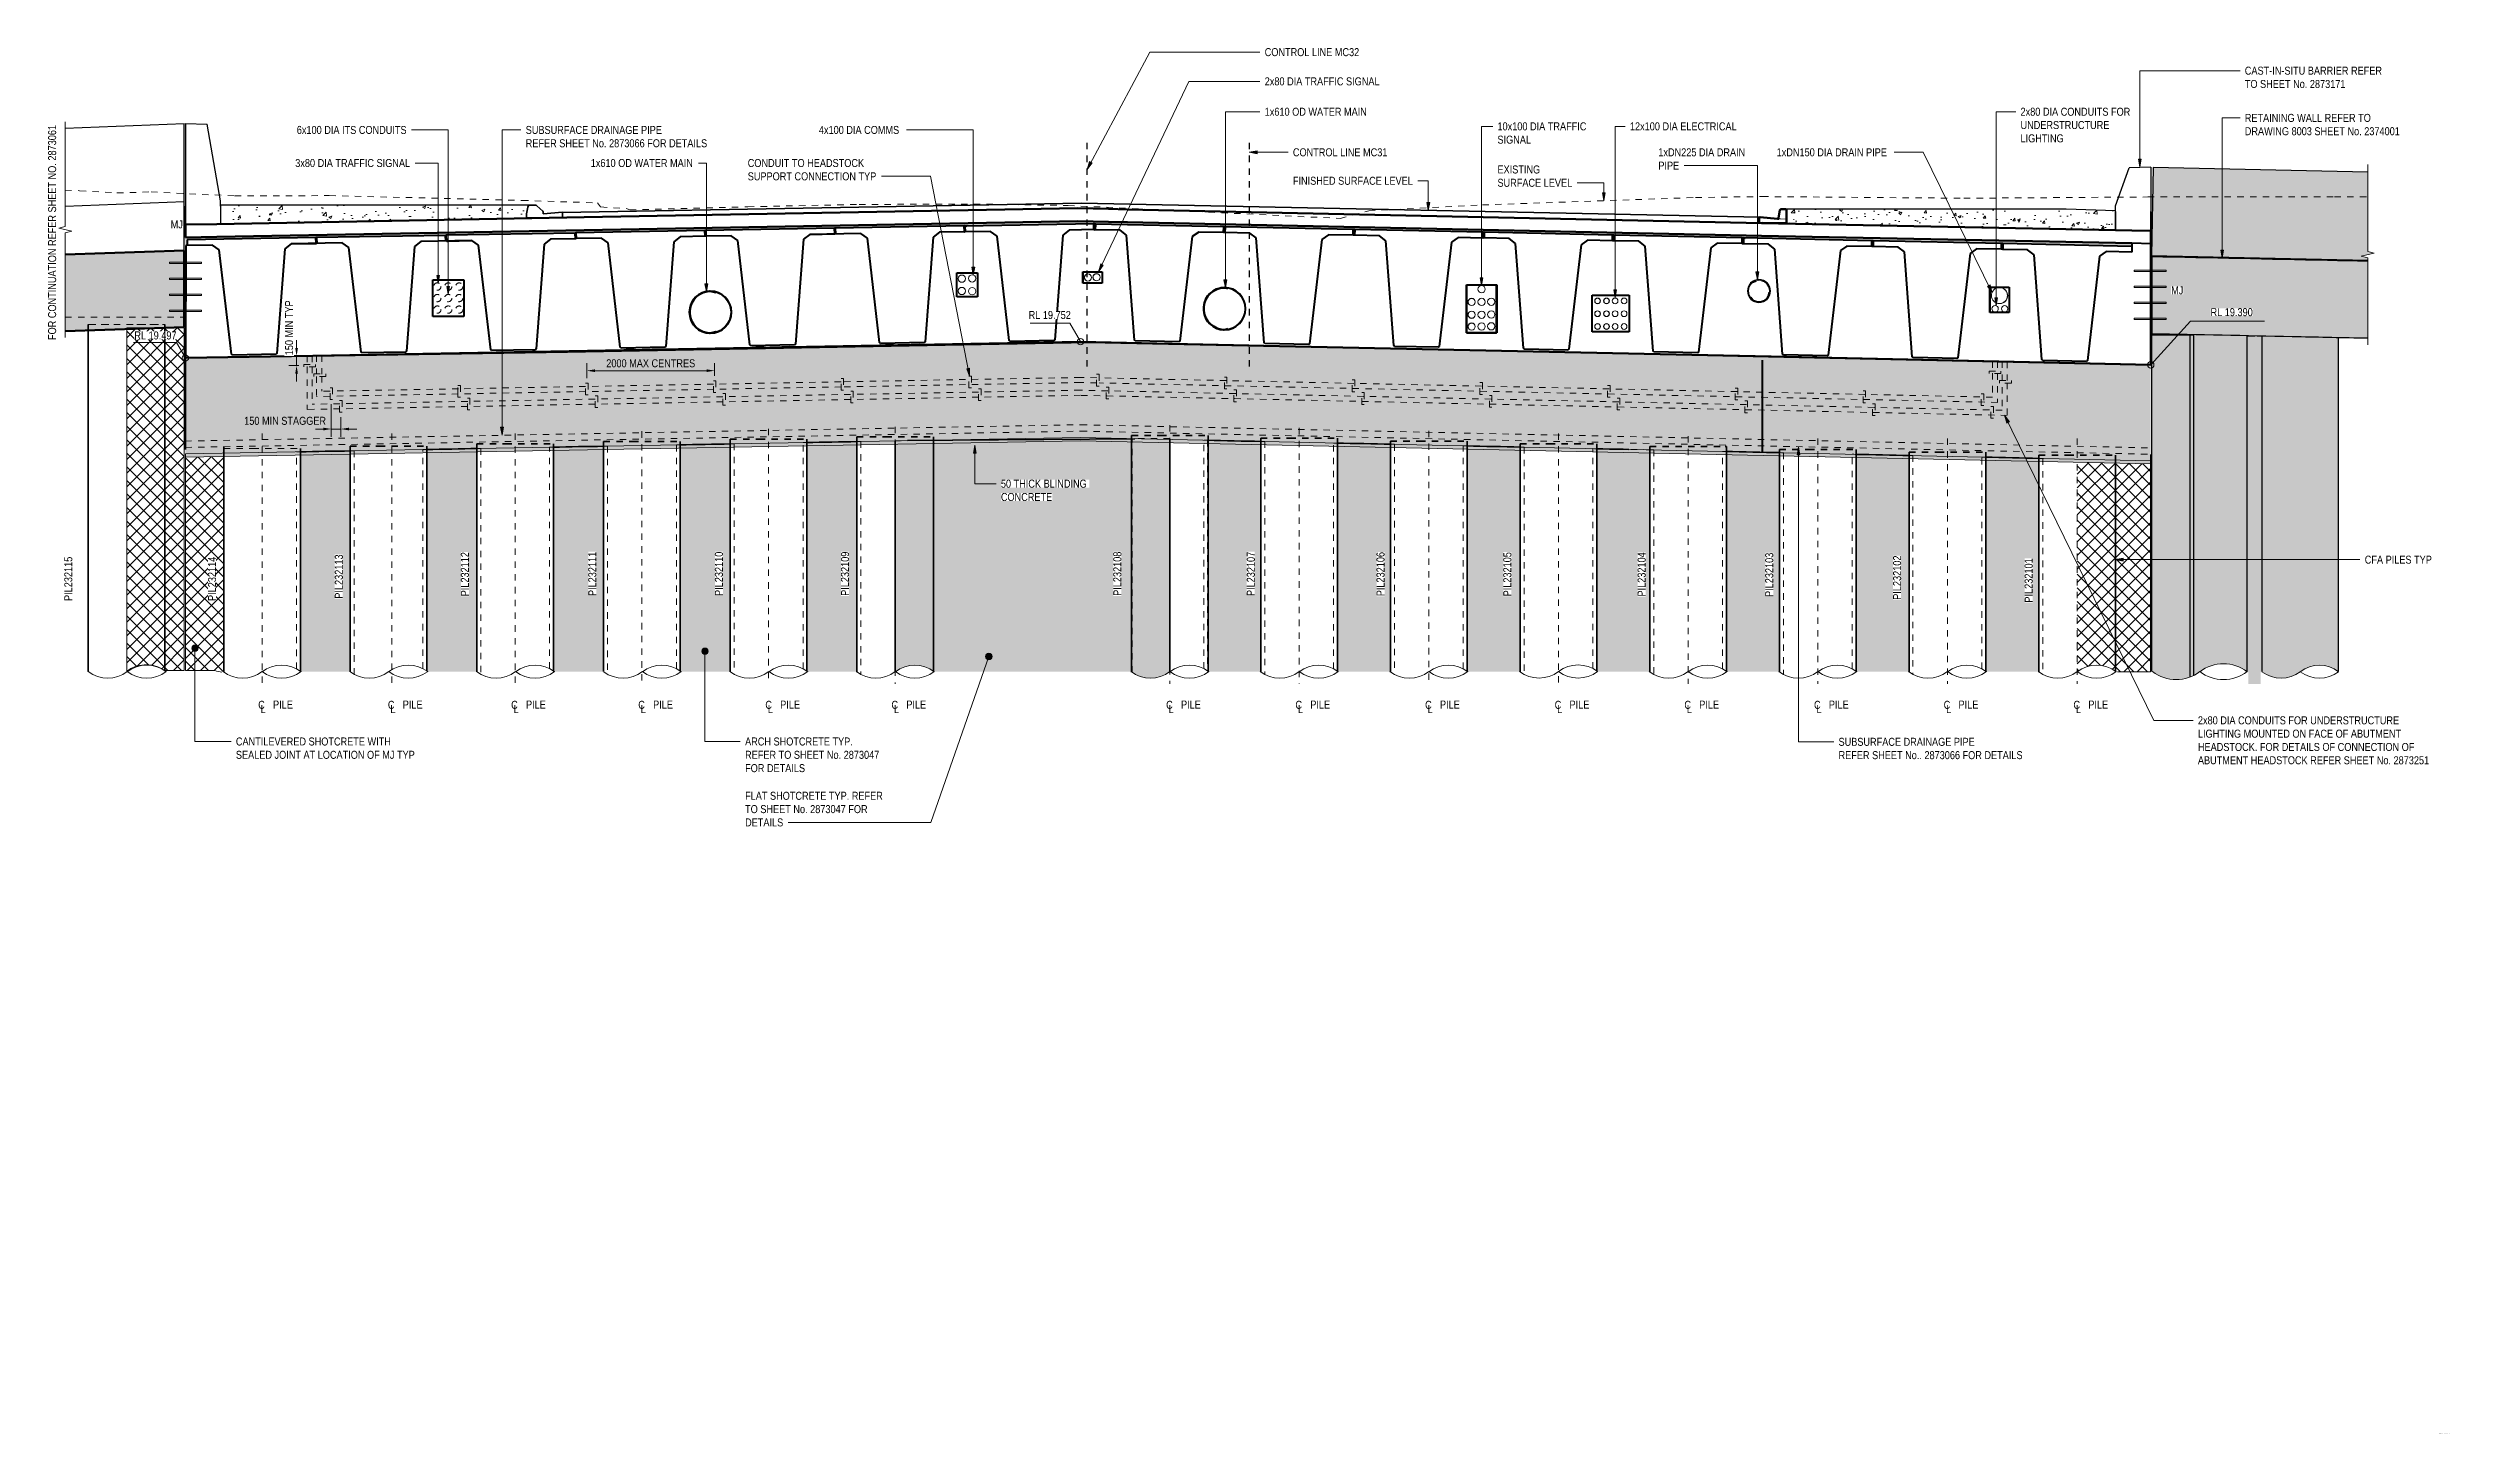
# Model space of a CAD drawing. Header units: metres. Extents: x 1108 to 1189, y -511 to 24.
# Drawn here: x 1151.09 to 1188.66, y 2.66 to 24.35 of the extents above.
import ezdxf

# ---------------------------------------------------------------- set-up
doc = ezdxf.new("R2010")
doc.units = ezdxf.units.M
doc.linetypes.add('JacobsCenter', pattern=[0.015, 0.009, -0.0015, 0.003, -0.0015])
doc.linetypes.add('JacobsDash_2_', pattern=[0.0045, 0.003, -0.0015])
doc.layers.get('Defpoints').update_dxf_attribs({"color": 41})
for name, color, linetype, lineweight in [('A-ANNO-DIMS', 7, 'Continuous', 9), ('A-ANNO-NOTE', 7, 'Continuous', 9), ('A-DETL', 7, 'Continuous', 13), ('A-DETL-GENF', 7, 'Continuous', 9), ('A-FLOR', 7, 'Continuous', 50), ('A-GENM', 7, 'Continuous', 35), ('A-GENM-HDLN', 7, 'JacobsDash_2_', 18), ('A-ROOF', 7, 'Continuous', 50), ('A-ROOF-HDLN', 7, 'JacobsDash_2_', 18), ('G-ANNO-DIMS', 7, 'Continuous', 9), ('G-ANNO-TEXT', 7, 'Continuous', 9), ('S-BEAM', 7, 'Continuous', 50), ('S-BEAM-HDLN', 7, 'JacobsDash_2_', 18), ('S-FNDN', 7, 'Continuous', 50), ('S-FNDN-HDLN', 7, 'JacobsDash_2_', 18), ('S-FNDN-IDEN', 7, 'Continuous', 18)]:
    doc.layers.add(name, color=color, linetype=linetype, lineweight=lineweight)
doc.styles.add('Arial Narrow_1', font='ARIALN.TTF', dxfattribs={"height": 0.125})
doc.styles.add('Arial Narrow_3', font='ARIALN.TTF', dxfattribs={"height": 0.0035})
doc.styles.add('Arial Narrow_4', font='ARIALN.TTF', dxfattribs={"height": 0.005})
doc.dimstyles.new('Dimension_Arc_Length_T__mm_', dxfattribs={"dimscale": 0.3048, "dimtxt": 0.127929, "dimasz": 0.410105, "dimexe": 0.393701, "dimexo": 0.246063, "dimgap": 0.164042, "dimtad": 1, "dimdec": 0, "dimlfac": 1000, "dimzin": 0, "dimdsep": 46, "dimtxsty": 'Arial Narrow_1', "dimsah": 1, "dimcen": 0.09, "dimaunit": 1, "dimadec": 4, "dimazin": 0, "dimtfac": 1, "dimtdec": 4, "dimtix": 1, "dimtmove": 0, "dimatfit": 3, "dimfxl": 1, "dimtvp": 1, "dimtolj": 1, "dimtzin": 0, "dimlwd": 18, "dimlwe": 18, "dimarcsym": 2})
doc.dimstyles.new('Dimension_Standard_O__mm_', dxfattribs={"dimscale": 0.3048, "dimtxt": 0.127929, "dimasz": 0.410105, "dimexe": 0.393701, "dimexo": 0.246063, "dimgap": 0.246063, "dimtad": 1, "dimdec": 0, "dimlfac": 1000, "dimzin": 0, "dimdsep": 46, "dimtxsty": 'Arial Narrow_1', "dimsah": 1, "dimcen": 0.09, "dimaunit": 1, "dimadec": 4, "dimazin": 0, "dimtfac": 1, "dimtdec": 4, "dimtix": 1, "dimtmove": 2, "dimatfit": 3, "dimfxl": 1, "dimtvp": 1, "dimtfill": 1, "dimtolj": 1, "dimtzin": 0, "dimlwd": 18, "dimlwe": 18, "dimarcsym": 2})
doc.dimstyles.new('Dimension_Standard_T__mm__1', dxfattribs={"dimscale": 0.3048, "dimtxt": 0.127929, "dimasz": 0.410105, "dimexe": 0.393701, "dimexo": 0.246063, "dimgap": 0.164042, "dimtad": 1, "dimdec": 0, "dimlfac": 1000, "dimzin": 0, "dimdsep": 46, "dimtxsty": 'Arial Narrow_1', "dimsah": 1, "dimcen": 0.09, "dimaunit": 1, "dimadec": 4, "dimazin": 0, "dimtfac": 1, "dimtdec": 4, "dimtix": 1, "dimtmove": 2, "dimatfit": 3, "dimfxl": 1, "dimtvp": 1, "dimtolj": 1, "dimtzin": 0, "dimlwd": 18, "dimlwe": 18, "dimarcsym": 2})
pattern_1 = [(45, (1168.8137, 10.849), (-0.106066, 0.106066), []), (135, (1168.8137, 10.849), (-0.106066, -0.106066), [])]
pattern_2 = [(50, (1168.8137, 10.849), (0.462752, -0.040482), [0.04839, -0.53226]), (355, (1168.8137, 10.849), (-0.089515, 0.485288), [0.03871, -0.42581]), (100.451, (1168.8517, 10.846), (0.373239, 0.444792), [0.04112, -0.45235]), (46.184, (1168.8137, 10.979), (0.688537, -0.106788), [0.07258, -0.79839]), (96.636, (1168.8707, 10.97), (0.603004, 0.628464), [0.06168, -0.67852]), (351.184, (1168.8137, 10.979), (0.603003, 0.628458), [0.05806, -0.63871]), (21, (1168.8777, 10.946), (0.3850964, -0.259757), [0.04839, -0.53226]), (326, (1168.8777, 10.946), (0.156981, 0.46784), [0.03871, -0.42581]), (71.451, (1168.9097, 10.925), (0.542082, 0.208074), [0.04112, -0.45235]), (37.5, (1168.8137, 10.849), (0.0078486, 0.2147693), [0.00168, -0.41897, 0.00168, -0.43058, -0.42742]), (37.5, (1168.8137, 10.849), (0.0078486, 0.2147693), [-0.8529, 0.00168, -0.42574]), (7.5, (1168.8137, 10.849), (0.1697183, 0.2544596), [0.00168, -0.24477, 0.00168, -0.40929, -0.1629]), (7.5, (1168.8137, 10.849), (0.1697183, 0.2544596), [-0.65742, 0.00168, -0.16123]), (327.5, (1168.6697, 10.849), (0.344396, -0.014553), [0.00168, -0.15961, 0.00168, -0.50155, -0.66774]), (327.5, (1168.6697, 10.849), (0.344396, -0.014553), [-0.66451, 0.00168, -0.66606]), (317.5, (1168.6047, 10.849), (0.376253, 0.064585), [0.00168, -0.208, 0.00168, -0.33252, -0.47419]), (317.5, (1168.6047, 10.849), (0.376253, 0.064585), [-0.54387, 0.00168, -0.47252])]

msp = doc.modelspace()

# ---------------------------------------------------------------- texts
at = {"layer": 'G-ANNO-TEXT', "attachment_point": 1, "bg_fill": 3, "box_fill_scale": 1, "bg_fill_color": 256, "bg_fill_true_color": 13158600, "bg_fill_transparency": 0}
for s, insert, char_height, style in [('CONDUIT TO HEADSTOCK ', (1162.0431, 22.6105), 0.125, 'Arial Narrow_1'), ('EXISTING ', (1173.7794, 22.5097), 0.125, 'Arial Narrow_1'), ('FLAT SHOTCRETE TYP. REFER ', (1162.0019, 12.7076), 0.125, 'Arial Narrow_1'), ('1.', (1188.5214, 2.6613), 0.0035, 'Arial Narrow_3')]:
    msp.add_mtext(s, dxfattribs=dict(at, insert=insert, char_height=char_height, style=style))
at = {"layer": 'S-FNDN-IDEN', "lineweight": 9, "insert": (1151.345, 15.6936), "char_height": 0.125, "attachment_point": 1, "rotation": 90, "style": 'Arial Narrow_1', "bg_fill": 3, "box_fill_scale": 1, "bg_fill_color": 256, "bg_fill_true_color": 13158600, "bg_fill_transparency": 0}
msp.add_mtext('PIL232115', dxfattribs=at)

# ---------------------------------------------------------------- blocks, each defined once
blk = doc.blocks.new('Foundations-Piles - Px-1200-66435323-DRG-2873062 - ABUTMENT A ELEVATION')
at = {"layer": 'A-GENM', "lineweight": 25, "true_color": 0xdbdbdb}
for points in [[(1145.122, 14.488), (1145.193, 14.488), (1145.264, 14.499), (1145.303, 14.51), (1145.302, 19.835), (1144.856, 19.844), (1144.856, 14.588), (1144.858, 14.587), (1144.919, 14.548), (1144.982, 14.519), (1145.051, 14.499), (1145.084, 14.494)], [(1145.303, 14.51), (1145.332, 14.519), (1145.397, 14.549), (1145.517, 14.626), (1145.582, 14.656), (1145.651, 14.676), (1145.722, 14.687), (1145.793, 14.687), (1145.864, 14.676), (1145.932, 14.656), (1145.997, 14.626), (1146.056, 14.589), (1146.056, 19.819), (1145.303, 19.835), (1145.303, 14.519)]]:
    blk.add_hatch(color=254, dxfattribs=at).paths.add_polyline_path(points)
at = {"layer": 'A-GENM', "color": 253, "lineweight": 25, "true_color": 0xa3a3a3}
for p, q in [((1144.856, 19.844), (1144.856, 14.588)), ((1146.056, 14.589), (1146.056, 19.819))]:
    blk.add_line(p, q, dxfattribs=at)
blk = doc.blocks.new('Foundations-Piles - Px-1200-66435333-DRG-2873062 - ABUTMENT A ELEVATION')
at = {"layer": 'A-GENM', "lineweight": 25, "true_color": 0xdbdbdb}
for points in [[(1143.787, 14.529), (1143.811, 14.54), (1143.874, 14.58), (1143.873, 19.865), (1143.427, 19.874), (1143.427, 19.86), (1143.787, 19.86), (1143.787, 14.54)], [(1143.874, 14.58), (1143.959, 14.635), (1144.042, 14.673), (1144.126, 14.698), (1144.211, 14.71), (1144.299, 14.71), (1144.386, 14.697), (1144.471, 14.672), (1144.551, 14.635), (1144.625, 14.588), (1144.627, 14.588), (1144.627, 19.849), (1143.874, 19.865), (1143.874, 14.582)]]:
    blk.add_hatch(color=254, dxfattribs=at).paths.add_polyline_path(points)
at = {"layer": 'A-GENM', "color": 253, "lineweight": 25, "true_color": 0xa3a3a3}
for p, q in [((1143.427, 19.874), (1143.427, 19.86)), ((1144.627, 14.588), (1144.627, 19.849))]:
    blk.add_line(p, q, dxfattribs=at)
blk = doc.blocks.new('Shotcrete Adaptive v1 - 1200 Dia Pile _ 1_4289 Spacing-66571881-DRG-2873062 - ABUTMENT A ELEVATION')
at = {"layer": 'A-GENM', "lineweight": 25, "true_color": 0xf2f6f2}
blk.add_hatch(color=7, dxfattribs=at).paths.add_polyline_path([(1144.837, 14.397), (1144.837, 14.588), (1144.856, 14.588), (1144.856, 19.844), (1144.741, 19.846), (1144.627, 19.846), (1144.627, 14.588), (1144.645, 14.588), (1144.645, 14.397), (1144.79, 14.397)])
at = {"layer": 'A-GENM', "color": 253, "lineweight": 25, "true_color": 0xa3a3a3}
blk.add_line((1144.627, 19.846), (1144.746, 19.846), dxfattribs=at)
blk = doc.blocks.new('CappingBeam_RS39B_CB01A - CappingBeam_RS39B_CB01A-57939457-DRG-2873062 - ABUTMENT A ELEVATION')
at = {"layer": 'A-GENM', "lineweight": 25, "true_color": 0xefefdf}
for points in [[(1146.513, 19.81), (1146.513, 21.01), (1143.136, 21.08), (1143.136, 19.88), (1145.578, 19.829)], [(1143.136, 19.88), (1143.136, 19.88), (1143.136, 19.88)]]:
    blk.add_hatch(color=254, dxfattribs=at).paths.add_polyline_path(points)
h = blk.add_hatch(color=254, dxfattribs=at)
h.paths.add_polyline_path([(1146.513, 19.81), (1146.513, 19.81), (1146.056, 19.819)])
h.paths.add_polyline_path([(1144.858, 19.844), (1144.741, 19.847), (1144.857, 19.844)])
at = {"layer": 'A-GENM', "color": 253, "lineweight": 25, "true_color": 0xa3a3a3}
for q in [(1143.136, 19.88), (1143.136, 21.08)]:
    blk.add_line((1143.136, 21.08), q, dxfattribs=at)
at = {"layer": 'A-GENM', "color": 253, "lineweight": 25, "true_color": 0xa3a3a3, "flags": 128}
for points in [[(1143.136, 21.08), (1143.136, 21.08), (1143.136, 21.08), (1143.136, 21.08), (1143.136, 21.08)], [(1143.136, 19.88), (1143.136, 19.88), (1143.136, 19.88), (1143.136, 19.88), (1143.136, 19.88), (1143.136, 19.88), (1143.136, 19.88), (1143.136, 19.88), (1143.136, 19.88)]]:
    blk.add_lwpolyline(points, dxfattribs=at)
at = {"layer": 'A-GENM', "color": 253, "lineweight": 25, "true_color": 0xa3a3a3}
for points, knots in [([(1146.513, 21.01), (1146.303, 21.014), (1145.177, 21.037), (1144.051, 21.061), (1143.136, 21.08)], [0.8291699, 0.8291699, 0.8291699, 0.8291699, 0.8611111, 1, 1, 1, 1]), ([(1143.136, 19.88), (1143.868, 19.865), (1144.967, 19.842), (1146.092, 19.818), (1146.486, 19.81), (1146.513, 19.81)], [0, 0, 0, 0, 0.1111111, 0.1666667, 0.1708301, 0.1708301, 0.1708301, 0.1708301])]:
    blk.add_open_spline(points, degree=3, knots=knots, dxfattribs=at)
blk = doc.blocks.new('StitchPour_RS39B_01 - StitchPour_RS39B_01-60507265-DRG-2873062 - ABUTMENT A ELEVATION')
at = {"layer": 'A-GENM', "lineweight": 25, "true_color": 0xf4f4f4}
for points in [[(1146.513, 21.01), (1146.513, 21.029), (1143.136, 21.1), (1143.137, 21.08), (1146.431, 21.011)], [(1143.136, 21.08), (1143.136, 21.08), (1143.136, 21.08)]]:
    blk.add_hatch(color=7, dxfattribs=at).paths.add_polyline_path(points)
at = {"layer": 'A-GENM', "color": 253, "lineweight": 25, "true_color": 0xa3a3a3}
blk.add_line((1143.136, 21.1), (1143.136, 21.08), dxfattribs=at)
at = {"layer": 'A-GENM', "color": 253, "lineweight": 25, "true_color": 0xa3a3a3, "flags": 128}
for points in [[(1143.136, 21.48), (1143.136, 21.48), (1143.136, 21.48), (1143.136, 21.48), (1143.136, 21.48), (1143.136, 21.48), (1143.136, 21.48), (1143.136, 21.48)], [(1143.136, 21.08), (1143.136, 21.08), (1143.136, 21.08), (1143.136, 21.08), (1143.136, 21.08), (1143.136, 21.08), (1143.136, 21.08), (1143.136, 21.08), (1143.136, 21.08)]]:
    blk.add_lwpolyline(points, dxfattribs=at)
blk = doc.blocks.new('Barrier-Precast-MPB-03-B - Typical-68652177-DRG-2873062 - ABUTMENT A ELEVATION')
at = {"layer": 'A-GENM', "lineweight": 25, "true_color": 0xf4f4f4}
blk.add_hatch(color=7, dxfattribs=at).paths.add_polyline_path([(1146.513, 21.029), (1146.513, 21.063), (1146.413, 21.088), (1146.613, 21.138), (1146.513, 21.163), (1146.513, 22.407), (1143.157, 22.476), (1143.128, 21.1), (1146.413, 21.031)])
at = {"layer": 'A-GENM', "color": 253, "lineweight": 25, "true_color": 0xa3a3a3}
for p, q in [((1143.157, 22.476), (1143.128, 21.1)), ((1146.513, 22.407), (1143.157, 22.476)), ((1143.128, 21.1), (1143.129, 21.115)), ((1143.128, 21.1), (1146.513, 21.029)), ((1143.128, 21.1), (1143.128, 21.1))]:
    blk.add_line(p, q, dxfattribs=at)
blk = doc.blocks.new('T2DPAA-T2D-C3S-RS-M3D-100334_rvt-2-DRG-2873062 - ABUTMENT A ELEVATION')
at = {"layer": 'A-GENM', "lineweight": 5, "true_color": 0xf2f6f2}
for points in [[(1143.471, 14.465), (1143.559, 14.465), (1143.646, 14.478), (1143.733, 14.504), (1143.733, 19.86), (1143.136, 19.86), (1143.136, 14.588), (1143.145, 14.588), (1143.219, 14.54), (1143.3, 14.502), (1143.383, 14.478)], [(1143.733, 14.504), (1143.787, 14.529), (1143.787, 19.86), (1143.733, 19.86), (1143.733, 14.54)]]:
    blk.add_hatch(color=7, dxfattribs=at).paths.add_polyline_path(points)
at = {"layer": 'A-GENM', "color": 253, "lineweight": 25, "true_color": 0xa3a3a3}
for p, q in [((1143.136, 19.86), (1143.733, 19.86)), ((1143.136, 14.588), (1143.136, 19.86)), ((1143.733, 19.86), (1143.787, 19.86)), ((1143.733, 14.504), (1143.733, 19.86)), ((1143.787, 19.86), (1143.787, 14.529))]:
    blk.add_line(p, q, dxfattribs=at)
for name in ['Barrier-Precast-MPB-03-B - Typical-68652177-DRG-2873062 - ABUTMENT A ELEVATION', 'StitchPour_RS39B_01 - StitchPour_RS39B_01-60507265-DRG-2873062 - ABUTMENT A ELEVATION', 'CappingBeam_RS39B_CB01A - CappingBeam_RS39B_CB01A-57939457-DRG-2873062 - ABUTMENT A ELEVATION', 'Foundations-Piles - Px-1200-66435333-DRG-2873062 - ABUTMENT A ELEVATION', 'Shotcrete Adaptive v1 - 1200 Dia Pile _ 1_4289 Spacing-66571881-DRG-2873062 - ABUTMENT A ELEVATION', 'Foundations-Piles - Px-1200-66435323-DRG-2873062 - ABUTMENT A ELEVATION']:
    blk.add_blockref(name, (0, 0), dxfattribs=at)
blk = doc.blocks.new('01_SFO_FRP_Pile_CastInPlace_CS_BR08 - CAST-IN-PLACE PILE - 1200-8660960-DRG-2873062 - ABUTMENT A ELEVATION')
at = {"layer": 'S-FNDN', "lineweight": 35}
for p, q in [((1131.217, 18.147), (1131.217, 14.581)), ((1132.417, 14.594), (1132.417, 18.121))]:
    blk.add_line(p, q, dxfattribs=at)
at = {"layer": 'S-FNDN-HDLN', "lineweight": 35}
for p, q in [((1131.217, 18.197), (1131.217, 18.147)), ((1131.217, 18.197), (1131.664, 18.197)), ((1131.664, 18.197), (1132.417, 18.197)), ((1132.417, 18.121), (1132.417, 18.197))]:
    blk.add_line(p, q, dxfattribs=at)
blk = doc.blocks.new('01_SFO_FRP_Pile_CastInPlace_CS_BR08 - CAST-IN-PLACE PILE - 1200-8660993-DRG-2873062 - ABUTMENT A ELEVATION')
at = {"layer": 'S-FNDN', "lineweight": 35}
for p, q in [((1129.187, 18.191), (1129.187, 14.581)), ((1130.387, 14.594), (1130.387, 18.165))]:
    blk.add_line(p, q, dxfattribs=at)
at = {"layer": 'S-FNDN-HDLN', "lineweight": 35}
for p, q in [((1129.187, 18.241), (1129.187, 18.191)), ((1129.187, 18.241), (1129.634, 18.241)), ((1129.634, 18.241), (1130.387, 18.241)), ((1130.387, 18.165), (1130.387, 18.241))]:
    blk.add_line(p, q, dxfattribs=at)
blk = doc.blocks.new('01_SFO_FRP_Pile_CastInPlace_CS_BR08 - CAST-IN-PLACE PILE - 1200-8661090-DRG-2873062 - ABUTMENT A ELEVATION')
at = {"layer": 'S-FNDN', "lineweight": 35}
for p, q in [((1116.915, 18.08), (1116.915, 14.585)), ((1118.115, 14.598), (1118.115, 18.102))]:
    blk.add_line(p, q, dxfattribs=at)
at = {"layer": 'S-FNDN-HDLN', "lineweight": 35}
for p, q in [((1116.915, 18.153), (1116.915, 18.08)), ((1116.915, 18.153), (1117.362, 18.153)), ((1117.362, 18.153), (1118.115, 18.153)), ((1118.115, 18.102), (1118.115, 18.153))]:
    blk.add_line(p, q, dxfattribs=at)
blk = doc.blocks.new('01_SFO_FRP_Pile_CastInPlace_CS_BR08 - CAST-IN-PLACE PILE - 1200-8660884-DRG-2873062 - ABUTMENT A ELEVATION')
at = {"layer": 'S-FNDN', "lineweight": 35}
for p, q in [((1118.898, 18.116), (1118.898, 14.588)), ((1120.098, 14.599), (1120.098, 18.138))]:
    blk.add_line(p, q, dxfattribs=at)
at = {"layer": 'S-FNDN-HDLN', "lineweight": 35}
for p, q in [((1118.898, 18.188), (1118.898, 18.116)), ((1118.898, 18.188), (1119.345, 18.188)), ((1119.345, 18.188), (1120.098, 18.188)), ((1120.098, 18.138), (1120.098, 18.188))]:
    blk.add_line(p, q, dxfattribs=at)
blk = doc.blocks.new('01_SFO_FRP_Pile_CastInPlace_CS_BR08 - CAST-IN-PLACE PILE - 1200-8661059-DRG-2873062 - ABUTMENT A ELEVATION')
at = {"layer": 'S-FNDN', "lineweight": 35}
for p, q in [((1120.881, 18.152), (1120.881, 14.583)), ((1122.081, 14.596), (1122.081, 18.174))]:
    blk.add_line(p, q, dxfattribs=at)
at = {"layer": 'S-FNDN-HDLN', "lineweight": 35}
for p, q in [((1120.881, 18.225), (1120.881, 18.152)), ((1120.881, 18.225), (1121.328, 18.225)), ((1121.328, 18.225), (1122.081, 18.225)), ((1122.081, 18.174), (1122.081, 18.225))]:
    blk.add_line(p, q, dxfattribs=at)
blk = doc.blocks.new('01_SFO_FRP_Pile_CastInPlace_CS_BR08 - CAST-IN-PLACE PILE - 1200-8661047-DRG-2873062 - ABUTMENT A ELEVATION')
at = {"layer": 'S-FNDN', "lineweight": 35}
for p, q in [((1122.864, 18.188), (1122.864, 14.581)), ((1124.064, 18.206), (1124.064, 18.21))]:
    blk.add_line(p, q, dxfattribs=at)
at = {"layer": 'S-FNDN-HDLN', "lineweight": 35}
for p, q in [((1122.864, 18.261), (1122.864, 18.188)), ((1122.864, 18.261), (1123.311, 18.261)), ((1123.311, 18.261), (1124.064, 18.261)), ((1124.064, 18.21), (1124.064, 18.261)), ((1124.064, 14.594), (1124.064, 18.206))]:
    blk.add_line(p, q, dxfattribs=at)
blk = doc.blocks.new('01_SFO_FRP_Pile_CastInPlace_CS_BR08 - CAST-IN-PLACE PILE - 1200-8661025-DRG-2873062 - ABUTMENT A ELEVATION')
at = {"layer": 'S-FNDN', "lineweight": 35}
for p, q in [((1127.164, 18.235), (1127.164, 18.233)), ((1128.364, 14.594), (1128.364, 18.209))]:
    blk.add_line(p, q, dxfattribs=at)
at = {"layer": 'S-FNDN-HDLN', "lineweight": 35}
for p, q in [((1127.164, 18.285), (1127.164, 18.235)), ((1127.164, 18.285), (1127.611, 18.285)), ((1127.164, 18.233), (1127.164, 14.581)), ((1127.611, 18.285), (1128.364, 18.285)), ((1128.364, 18.209), (1128.364, 18.285))]:
    blk.add_line(p, q, dxfattribs=at)
blk = doc.blocks.new('06_SFR_GCT_Girder_SuperT_BR08Edge_CS - Super T - 1815-6269499-DRG-2873062 - ABUTMENT A ELEVATION')
at = {"layer": 'S-BEAM'}
for p, q in [((1126.596, 21.594), (1126.594, 21.504)), ((1128.603, 21.46), (1128.605, 21.55)), ((1128.626, 21.548), (1128.605, 21.55))]:
    blk.add_line(p, q, dxfattribs=at)
at = {"layer": 'S-BEAM-HDLN', "color": 8, "true_color": 0x808080}
for p, q in [((1128.605, 21.547), (1128.626, 21.547)), ((1128.626, 21.548), (1128.626, 21.548))]:
    blk.add_line(p, q, dxfattribs=at)
blk = doc.blocks.new('06_SFR_GCT_Girder_SuperT_BR08Edge_CS - Super T - 1815-6268857-DRG-2873062 - ABUTMENT A ELEVATION')
at = {"layer": 'S-BEAM'}
for p, q in [((1128.626, 21.551), (1128.624, 21.488)), ((1130.633, 21.417), (1130.634, 21.507)), ((1130.655, 21.505), (1130.634, 21.507))]:
    blk.add_line(p, q, dxfattribs=at)
at = {"layer": 'S-BEAM-HDLN', "color": 8, "true_color": 0x808080}
for p, q in [((1130.634, 21.504), (1130.655, 21.504)), ((1130.655, 21.505), (1130.655, 21.505))]:
    blk.add_line(p, q, dxfattribs=at)
blk = doc.blocks.new('06_SFR_GCT_Girder_SuperT_BR08Edge_CS - Super T - 1815-6267993-DRG-2873062 - ABUTMENT A ELEVATION')
at = {"layer": 'S-BEAM'}
for p, q in [((1130.655, 21.508), (1130.653, 21.418)), ((1132.685, 21.463), (1132.664, 21.464))]:
    blk.add_line(p, q, dxfattribs=at)
at = {"layer": 'S-BEAM-HDLN', "color": 8, "true_color": 0x808080}
for p, q in [((1132.664, 21.462), (1132.685, 21.461)), ((1132.685, 21.463), (1132.685, 21.463))]:
    blk.add_line(p, q, dxfattribs=at)
blk = doc.blocks.new('06_SFR_GCT_Girder_SuperT_BR08Edge_CS - Super T - 1815-6267463-DRG-2873062 - ABUTMENT A ELEVATION')
at = {"layer": 'S-BEAM'}
for p, q in [((1132.685, 21.465), (1132.684, 21.418)), ((1134.692, 21.331), (1134.693, 21.421)), ((1134.714, 21.419), (1134.693, 21.421))]:
    blk.add_line(p, q, dxfattribs=at)
at = {"layer": 'S-BEAM-HDLN', "color": 8, "true_color": 0x808080}
for p, q in [((1134.693, 21.418), (1134.714, 21.418)), ((1134.714, 21.419), (1134.714, 21.419))]:
    blk.add_line(p, q, dxfattribs=at)
blk = doc.blocks.new('06_SFR_GCT_Girder_SuperT_BR08Edge_CS - Super T - 1815-6267083-DRG-2873062 - ABUTMENT A ELEVATION')
at = {"layer": 'S-BEAM'}
for p, q in [((1134.714, 21.421), (1134.712, 21.331)), ((1136.742, 21.286), (1136.721, 21.287)), ((1136.767, 21.374), (1136.723, 21.377))]:
    blk.add_line(p, q, dxfattribs=at)
at = {"layer": 'S-BEAM-HDLN', "color": 8, "true_color": 0x808080}
for p, q in [((1136.723, 21.375), (1136.744, 21.375)), ((1136.768, 21.374), (1136.767, 21.374))]:
    blk.add_line(p, q, dxfattribs=at)
blk = doc.blocks.new('06_SFR_GCT_Girder_SuperT_BR08Edge_CS - Super T - 1815-6266581-DRG-2873062 - ABUTMENT A ELEVATION')
at = {"layer": 'S-BEAM'}
for p, q in [((1136.744, 21.375), (1136.743, 21.326)), ((1138.75, 21.241), (1138.752, 21.331)), ((1138.773, 21.329), (1138.752, 21.331))]:
    blk.add_line(p, q, dxfattribs=at)
at = {"layer": 'S-BEAM-HDLN', "color": 8, "true_color": 0x808080}
for p, q in [((1138.752, 21.328), (1138.773, 21.328)), ((1138.773, 21.329), (1138.773, 21.329))]:
    blk.add_line(p, q, dxfattribs=at)
blk = doc.blocks.new('06_SFR_GCT_Girder_SuperT_BR08Edge_CS - Super T - 1815-6266069-DRG-2873062 - ABUTMENT A ELEVATION')
at = {"layer": 'S-BEAM'}
for p, q in [((1138.773, 21.331), (1138.771, 21.241)), ((1140.802, 21.286), (1140.782, 21.287))]:
    blk.add_line(p, q, dxfattribs=at)
at = {"layer": 'S-BEAM-HDLN', "color": 8, "true_color": 0x808080}
for p, q in [((1140.782, 21.285), (1140.803, 21.284)), ((1140.803, 21.286), (1140.802, 21.286))]:
    blk.add_line(p, q, dxfattribs=at)
blk = doc.blocks.new('06_SFR_GCT_Girder_SuperT_BR08Edge_CS - Super T - 1815-6269797-DRG-2873062 - ABUTMENT A ELEVATION')
at = {"layer": 'S-BEAM'}
for p, q in [((1126.596, 21.593), (1126.573, 21.595)), ((1126.594, 21.504), (1126.575, 21.505))]:
    blk.add_line(p, q, dxfattribs=at)
at = {"layer": 'S-BEAM-HDLN', "color": 8, "true_color": 0x808080}
for p, q in [((1126.573, 21.591), (1126.596, 21.591)), ((1126.596, 21.593), (1126.596, 21.593))]:
    blk.add_line(p, q, dxfattribs=at)
blk = doc.blocks.new('Kerb_North - Kerb_North-5241467-DRG-2873062 - ABUTMENT A ELEVATION')
at = {"layer": 'A-ROOF'}
for p, q in [((1137.313, 21.813), (1137.291, 21.687)), ((1137.401, 21.824), (1137.328, 21.824)), ((1137.417, 21.605), (1137.417, 21.809)), ((1136.986, 21.683), (1136.986, 21.614)), ((1136.986, 21.614), (1137.417, 21.605)), ((1137.274, 21.675), (1137.002, 21.698)), ((1137.163, 21.605), (1137.042, 21.611)), ((1137.275, 21.675), (1137.295, 21.674)), ((1137.461, 21.603), (1137.572, 21.597))]:
    blk.add_line(p, q, dxfattribs=at)
at = {"layer": 'A-ROOF', "flags": 128}
for points in [[(1137.328, 21.824), (1137.325, 21.823), (1137.322, 21.822), (1137.319, 21.821), (1137.316, 21.818), (1137.314, 21.816), (1137.313, 21.813)], [(1137.417, 21.809), (1137.416, 21.813), (1137.414, 21.817), (1137.412, 21.82), (1137.409, 21.822), (1137.405, 21.823), (1137.401, 21.824)], [(1137.002, 21.698), (1136.998, 21.698), (1136.995, 21.697), (1136.992, 21.695), (1136.989, 21.693), (1136.987, 21.69), (1136.986, 21.686), (1136.986, 21.683)], [(1137.291, 21.687), (1137.29, 21.684), (1137.288, 21.681), (1137.285, 21.678), (1137.282, 21.676), (1137.278, 21.675), (1137.274, 21.675)]]:
    blk.add_lwpolyline(points, dxfattribs=at)
at = {"layer": 'A-ROOF-HDLN'}
for p, q in [((1137.244, 21.601), (1137.167, 21.605)), ((1137.295, 21.674), (1137.323, 21.673)), ((1137.323, 21.673), (1137.533, 21.662)), ((1137.575, 21.597), (1137.675, 21.592))]:
    blk.add_line(p, q, dxfattribs=at)
blk = doc.blocks.new('20_SFR_WSC_ShotcreteWall_Flat_Datum - FlatWall_PileSize_1200-6279977-DRG-2873062 - ABUTMENT A ELEVATION')
at = {"layer": 'A-GENM', "linetype": 'JacobsDash_2_', "lineweight": 18, "true_color": 0x9ab29e}
blk.add_hatch(color=253, dxfattribs=at).paths.add_polyline_path([(1127.423, 14.487), (1127.496, 14.487), (1127.568, 14.497), (1127.637, 14.518), (1127.703, 14.548), (1127.764, 14.588), (1127.764, 18.222), (1127.214, 18.234), (1123.656, 18.203), (1123.464, 18.199), (1123.465, 14.588), (1123.526, 14.627), (1123.592, 14.657), (1123.661, 14.678), (1123.733, 14.688), (1123.806, 14.688), (1123.878, 14.678), (1123.948, 14.657), (1124.014, 14.627), (1124.075, 14.588), (1127.154, 14.588), (1127.215, 14.548), (1127.281, 14.518), (1127.355, 14.497)])
at = {"layer": 'A-GENM', "color": 252, "true_color": 0x888888}
for p, q in [((1123.464, 18.199), (1123.464, 14.587)), ((1127.214, 18.234), (1123.656, 18.203)), ((1127.764, 14.587), (1127.764, 18.222))]:
    blk.add_line(p, q, dxfattribs=at)
at = {"layer": 'A-GENM-HDLN', "color": 252, "true_color": 0x888888}
for p, q in [((1123.656, 18.203), (1123.464, 18.201)), ((1123.548, 18.202), (1123.464, 18.201)), ((1123.464, 18.201), (1123.464, 18.199)), ((1124.056, 18.206), (1124.056, 14.6)), ((1127.172, 14.576), (1127.172, 18.233)), ((1127.764, 18.238), (1127.214, 18.234)), ((1127.764, 18.238), (1127.68, 18.238)), ((1127.764, 18.222), (1127.764, 18.238))]:
    blk.add_line(p, q, dxfattribs=at)
blk = doc.blocks.new('Structural Framing 4 - Structural Framing 4-5365932-DRG-2873062 - ABUTMENT A ELEVATION')
at = {"layer": 'S-BEAM'}
for p, q in [((1118.461, 21.363), (1118.457, 21.363)), ((1143.117, 21.286), (1143.117, 21.316)), ((1126.402, 20.667), (1126.402, 20.847)), ((1126.451, 20.847), (1126.451, 20.845)), ((1126.451, 20.805), (1126.451, 20.802)), ((1126.451, 20.71), (1126.451, 20.707)), ((1126.451, 20.669), (1126.451, 20.667)), ((1134.395, 20.48), (1134.395, 20.479)), ((1140.598, 20.206), (1140.598, 20.606)), ((1140.646, 20.606), (1140.646, 20.603)), ((1134.377, 19.924), (1134.375, 19.924)), ((1140.646, 20.208), (1140.646, 20.206)), ((1112.352, 19.497), (1118.334, 19.595)), ((1118.334, 19.595), (1126.501, 19.744)), ((1126.501, 19.744), (1137.175, 19.518)), ((1137.175, 19.518), (1143.117, 19.389)), ((1143.117, 19.389), (1143.117, 19.39))]:
    blk.add_line(p, q, dxfattribs=at)
at = {"layer": 'S-BEAM', "flags": 128}
for points in [[(1136.853, 20.666), (1136.882, 20.685), (1136.923, 20.7), (1136.936, 20.703)], [(1120.555, 20.542), (1120.518, 20.537), (1120.459, 20.521), (1120.404, 20.494), (1120.354, 20.457), (1120.313, 20.412), (1120.28, 20.36), (1120.258, 20.303), (1120.246, 20.243), (1120.246, 20.183), (1120.258, 20.123), (1120.28, 20.066), (1120.313, 20.014), (1120.354, 19.969), (1120.404, 19.932), (1120.459, 19.905), (1120.518, 19.889), (1120.555, 19.884)], [(1120.552, 20.542), (1120.593, 20.537), (1120.653, 20.521), (1120.659, 20.518)], [(1128.602, 20.597), (1128.565, 20.592), (1128.505, 20.576), (1128.45, 20.549), (1128.401, 20.512), (1128.359, 20.467), (1128.326, 20.415), (1128.304, 20.358), (1128.293, 20.298), (1128.293, 20.238), (1128.304, 20.178), (1128.326, 20.121), (1128.359, 20.069), (1128.401, 20.024), (1128.45, 19.987), (1128.505, 19.96), (1128.565, 19.944), (1128.602, 19.939)], [(1128.599, 20.597), (1128.639, 20.592), (1128.67, 20.585)], [(1136.856, 20.443), (1136.866, 20.427), (1136.895, 20.395), (1136.907, 20.385)], [(1137.146, 20.52), (1137.145, 20.506), (1137.134, 20.465), (1137.114, 20.427), (1137.103, 20.413)], [(1128.67, 19.951), (1128.639, 19.944), (1128.599, 19.939)], [(1120.659, 19.908), (1120.653, 19.905), (1120.593, 19.889), (1120.552, 19.884)]]:
    blk.add_lwpolyline(points, dxfattribs=at)
at = {"layer": 'S-BEAM-HDLN', "color": 8, "true_color": 0x808080}
for p, q in [((1120.575, 20.543), (1120.556, 20.542)), ((1128.622, 20.598), (1128.602, 20.597)), ((1128.602, 19.939), (1128.622, 19.938)), ((1120.556, 19.884), (1120.575, 19.883))]:
    blk.add_line(p, q, dxfattribs=at)
at = {"layer": 'S-BEAM-HDLN', "color": 8, "true_color": 0x808080, "flags": 128}
blk.add_lwpolyline([(1137.087, 20.69), (1137.057, 20.7), (1137.027, 20.705)], dxfattribs=at)
blk = doc.blocks.new('20_SFR_WSC_ShotcreteWall_ArchFlatBack_Datum - ArchWall_PileSize_1200-8657997-DRG-2873062 - ABUTMENT A ELEVATION')
at = {"layer": 'A-GENM', "linetype": 'JacobsDash_2_', "lineweight": 18, "true_color": 0x9ab29e}
blk.add_hatch(color=253, dxfattribs=at).paths.add_polyline_path([(1141.368, 14.581), (1141.368, 17.926), (1140.535, 17.944), (1140.535, 14.594), (1140.545, 14.588), (1141.357, 14.588)])
at = {"layer": 'A-GENM', "color": 252, "true_color": 0x888888, "flags": 128}
blk.add_lwpolyline([(1141.368, 17.926), (1141.268, 17.929), (1141.164, 17.931), (1141.058, 17.933), (1140.951, 17.935), (1140.843, 17.937), (1140.737, 17.94), (1140.633, 17.942), (1140.535, 17.944)], dxfattribs=at)
at = {"layer": 'A-GENM-HDLN', "color": 252, "true_color": 0x888888}
for p, q in [((1140.474, 14.632), (1140.474, 17.945)), ((1140.534, 17.944), (1140.533, 17.944)), ((1140.533, 17.944), (1140.533, 14.596)), ((1141.369, 17.926), (1141.368, 17.926)), ((1141.369, 14.58), (1141.369, 17.926)), ((1141.427, 17.925), (1141.427, 14.544))]:
    blk.add_line(p, q, dxfattribs=at)
at = {"layer": 'A-GENM-HDLN', "color": 252, "true_color": 0x888888, "flags": 128}
for points in [[(1140.474, 17.945), (1140.502, 17.945), (1140.522, 17.944), (1140.533, 17.944)], [(1141.369, 17.926), (1141.379, 17.926), (1141.399, 17.926), (1141.427, 17.925)]]:
    blk.add_lwpolyline(points, dxfattribs=at)
blk = doc.blocks.new('20_SFR_WSC_ShotcreteWall_ArchFlatBack_Datum - ArchWall_PileSize_1200-8658019-DRG-2873062 - ABUTMENT A ELEVATION')
at = {"layer": 'A-GENM', "linetype": 'JacobsDash_2_', "lineweight": 18, "true_color": 0x9ab29e}
blk.add_hatch(color=253, dxfattribs=at).paths.add_polyline_path([(1139.336, 14.581), (1139.336, 17.971), (1138.505, 17.988), (1138.505, 14.594), (1138.516, 14.588), (1139.325, 14.588)])
at = {"layer": 'A-GENM', "color": 252, "true_color": 0x888888, "flags": 128}
blk.add_lwpolyline([(1139.336, 17.971), (1139.236, 17.973), (1139.133, 17.975), (1139.026, 17.978), (1138.919, 17.98), (1138.811, 17.982), (1138.705, 17.984), (1138.601, 17.986), (1138.505, 17.988)], dxfattribs=at)
at = {"layer": 'A-GENM-HDLN', "color": 252, "true_color": 0x888888}
for p, q in [((1138.442, 14.633), (1138.442, 17.989)), ((1138.505, 17.988), (1138.501, 17.988)), ((1138.501, 17.988), (1138.501, 14.597)), ((1139.337, 17.971), (1139.336, 17.971)), ((1139.337, 14.58), (1139.337, 17.971)), ((1139.395, 17.97), (1139.395, 14.544))]:
    blk.add_line(p, q, dxfattribs=at)
at = {"layer": 'A-GENM-HDLN', "color": 252, "true_color": 0x888888, "flags": 128}
for points in [[(1138.442, 17.989), (1138.47, 17.989), (1138.49, 17.988), (1138.501, 17.988)], [(1139.337, 17.971), (1139.347, 17.971), (1139.367, 17.971), (1139.395, 17.97)]]:
    blk.add_lwpolyline(points, dxfattribs=at)
blk = doc.blocks.new('20_SFR_WSC_ShotcreteWall_ArchFlatBack_Datum - ArchWall_PileSize_1200-8658047-DRG-2873062 - ABUTMENT A ELEVATION')
at = {"layer": 'A-GENM', "linetype": 'JacobsDash_2_', "lineweight": 18, "true_color": 0x9ab29e}
blk.add_hatch(color=253, dxfattribs=at).paths.add_polyline_path([(1137.306, 14.581), (1137.306, 18.015), (1136.476, 18.033), (1136.476, 14.594), (1136.486, 14.588), (1137.296, 14.588)])
at = {"layer": 'A-GENM', "color": 252, "true_color": 0x888888, "flags": 128}
blk.add_lwpolyline([(1137.306, 18.015), (1137.207, 18.017), (1137.103, 18.019), (1136.997, 18.022), (1136.889, 18.024), (1136.782, 18.026), (1136.675, 18.028), (1136.571, 18.031), (1136.475, 18.033)], dxfattribs=at)
at = {"layer": 'A-GENM-HDLN', "color": 252, "true_color": 0x888888}
for p, q in [((1136.412, 14.633), (1136.412, 18.034)), ((1136.475, 18.033), (1136.471, 18.033)), ((1136.471, 18.033), (1136.471, 14.597)), ((1137.307, 18.015), (1137.306, 18.015)), ((1137.307, 14.58), (1137.307, 18.015)), ((1137.366, 18.014), (1137.366, 14.544))]:
    blk.add_line(p, q, dxfattribs=at)
at = {"layer": 'A-GENM-HDLN', "color": 252, "true_color": 0x888888, "flags": 128}
for points in [[(1136.412, 18.034), (1136.441, 18.033), (1136.461, 18.033), (1136.471, 18.033)], [(1137.307, 18.015), (1137.318, 18.015), (1137.338, 18.014), (1137.366, 18.014)]]:
    blk.add_lwpolyline(points, dxfattribs=at)
blk = doc.blocks.new('20_SFR_WSC_ShotcreteWall_ArchFlatBack_Datum - ArchWall_PileSize_1200-8658069-DRG-2873062 - ABUTMENT A ELEVATION')
at = {"layer": 'A-GENM', "linetype": 'JacobsDash_2_', "lineweight": 18, "true_color": 0x9ab29e}
blk.add_hatch(color=253, dxfattribs=at).paths.add_polyline_path([(1135.276, 14.581), (1135.276, 18.059), (1134.542, 18.075), (1134.446, 18.077), (1134.446, 14.597), (1134.457, 14.59), (1134.477, 14.59), (1134.477, 14.588), (1135.266, 14.588)])
at = {"layer": 'A-GENM', "color": 252, "true_color": 0x888888, "flags": 128}
blk.add_lwpolyline([(1134.948, 18.066), (1134.86, 18.068), (1134.752, 18.07), (1134.646, 18.072), (1134.542, 18.075), (1134.446, 18.077)], dxfattribs=at)
at = {"layer": 'A-GENM-HDLN', "color": 252, "true_color": 0x888888}
for p, q in [((1134.383, 14.635), (1134.383, 18.078)), ((1134.446, 18.077), (1134.442, 18.077)), ((1134.442, 18.077), (1134.442, 14.599)), ((1135.278, 14.58), (1135.278, 18.06)), ((1135.337, 18.058), (1135.337, 14.544))]:
    blk.add_line(p, q, dxfattribs=at)
at = {"layer": 'A-GENM-HDLN', "color": 252, "true_color": 0x888888, "flags": 128}
for points in [[(1134.383, 18.078), (1134.411, 18.077), (1134.431, 18.077), (1134.442, 18.077)], [(1135.278, 18.06), (1135.178, 18.062), (1135.074, 18.064), (1134.967, 18.066), (1134.948, 18.066)], [(1135.278, 18.06), (1135.288, 18.059), (1135.308, 18.059), (1135.337, 18.058)]]:
    blk.add_lwpolyline(points, dxfattribs=at)
blk = doc.blocks.new('20_SFR_WSC_ShotcreteWall_ArchFlatBack_Datum - ArchWall_PileSize_1200-8658096-DRG-2873062 - ABUTMENT A ELEVATION')
at = {"layer": 'A-GENM', "linetype": 'JacobsDash_2_', "lineweight": 18, "true_color": 0x9ab29e}
blk.add_hatch(color=253, dxfattribs=at).paths.add_polyline_path([(1133.247, 14.583), (1133.247, 18.103), (1132.417, 18.121), (1132.417, 14.594), (1132.427, 14.588), (1133.217, 14.588), (1133.217, 14.59), (1133.237, 14.59)])
at = {"layer": 'A-GENM', "color": 252, "true_color": 0x888888, "flags": 128}
blk.add_lwpolyline([(1133.247, 18.103), (1133.148, 18.105), (1133.044, 18.107), (1132.938, 18.11), (1132.83, 18.112), (1132.723, 18.114), (1132.616, 18.116), (1132.513, 18.119), (1132.417, 18.121)], dxfattribs=at)
at = {"layer": 'A-GENM-HDLN', "color": 252, "true_color": 0x888888}
for p, q in [((1132.354, 14.633), (1132.354, 18.122)), ((1132.417, 18.121), (1132.412, 18.121)), ((1132.412, 18.121), (1132.412, 14.597)), ((1133.248, 18.103), (1133.247, 18.103)), ((1133.248, 14.582), (1133.248, 18.103)), ((1133.307, 18.102), (1133.307, 14.546))]:
    blk.add_line(p, q, dxfattribs=at)
at = {"layer": 'A-GENM-HDLN', "color": 252, "true_color": 0x888888, "flags": 128}
for points in [[(1132.354, 18.122), (1132.382, 18.121), (1132.402, 18.121), (1132.412, 18.121)], [(1133.248, 18.103), (1133.259, 18.103), (1133.279, 18.102), (1133.307, 18.102)]]:
    blk.add_lwpolyline(points, dxfattribs=at)
blk = doc.blocks.new('20_SFR_WSC_ShotcreteWall_ArchFlatBack_Datum - ArchWall_PileSize_1200-8658118-DRG-2873062 - ABUTMENT A ELEVATION')
at = {"layer": 'A-GENM', "linetype": 'JacobsDash_2_', "lineweight": 18, "true_color": 0x9ab29e}
blk.add_hatch(color=253, dxfattribs=at).paths.add_polyline_path([(1131.218, 14.581), (1131.218, 18.147), (1130.387, 18.165), (1130.387, 14.594), (1130.398, 14.588), (1131.207, 14.588)])
at = {"layer": 'A-GENM', "color": 252, "true_color": 0x888888, "flags": 128}
blk.add_lwpolyline([(1131.218, 18.147), (1131.119, 18.149), (1131.015, 18.151), (1130.908, 18.154), (1130.801, 18.156), (1130.693, 18.158), (1130.587, 18.161), (1130.483, 18.163), (1130.387, 18.165)], dxfattribs=at)
at = {"layer": 'A-GENM-HDLN', "color": 252, "true_color": 0x888888}
for p, q in [((1130.324, 14.633), (1130.324, 18.166)), ((1130.387, 18.165), (1130.383, 18.165)), ((1130.383, 18.165), (1130.383, 14.597)), ((1131.219, 18.147), (1131.218, 18.147)), ((1131.219, 14.58), (1131.219, 18.147)), ((1131.278, 18.146), (1131.278, 14.544))]:
    blk.add_line(p, q, dxfattribs=at)
at = {"layer": 'A-GENM-HDLN', "color": 252, "true_color": 0x888888, "flags": 128}
for points in [[(1130.324, 18.166), (1130.352, 18.166), (1130.372, 18.165), (1130.383, 18.165)], [(1131.219, 18.147), (1131.229, 18.147), (1131.249, 18.146), (1131.278, 18.146)]]:
    blk.add_lwpolyline(points, dxfattribs=at)
blk = doc.blocks.new('20_SFR_WSC_ShotcreteWall_ArchFlatBack_Datum - ArchWall_PileSize_1200-8658145-DRG-2873062 - ABUTMENT A ELEVATION')
at = {"layer": 'A-GENM', "linetype": 'JacobsDash_2_', "lineweight": 18, "true_color": 0x9ab29e}
blk.add_hatch(color=253, dxfattribs=at).paths.add_polyline_path([(1129.188, 14.581), (1129.188, 18.191), (1128.364, 18.209), (1128.364, 14.594), (1128.374, 14.588), (1129.178, 14.588)])
at = {"layer": 'A-GENM', "color": 252, "true_color": 0x888888, "flags": 128}
blk.add_lwpolyline([(1129.188, 18.191), (1129.089, 18.193), (1128.985, 18.195), (1128.879, 18.197), (1128.771, 18.2), (1128.664, 18.202), (1128.557, 18.204), (1128.454, 18.207), (1128.364, 18.209)], dxfattribs=at)
at = {"layer": 'A-GENM-HDLN', "color": 252, "true_color": 0x888888}
for p, q in [((1128.295, 14.636), (1128.295, 18.21)), ((1128.364, 18.209), (1128.353, 18.209)), ((1128.353, 18.209), (1128.353, 14.601)), ((1129.189, 18.191), (1129.188, 18.191)), ((1129.189, 14.58), (1129.189, 18.191)), ((1129.248, 18.189), (1129.248, 14.544))]:
    blk.add_line(p, q, dxfattribs=at)
at = {"layer": 'A-GENM-HDLN', "color": 252, "true_color": 0x888888, "flags": 128}
for points in [[(1128.295, 18.21), (1128.323, 18.21), (1128.343, 18.209), (1128.353, 18.209)], [(1129.189, 18.191), (1129.2, 18.19), (1129.22, 18.19), (1129.248, 18.189)]]:
    blk.add_lwpolyline(points, dxfattribs=at)
blk = doc.blocks.new('20_SFR_WSC_ShotcreteWall_ArchFlatBack_Datum - ArchWall_PileSize_1200-8657912-DRG-2873062 - ABUTMENT A ELEVATION')
at = {"layer": 'A-GENM', "linetype": 'JacobsDash_2_', "lineweight": 18, "true_color": 0x9ab29e}
blk.add_hatch(color=253, dxfattribs=at).paths.add_polyline_path([(1114.933, 14.584), (1114.933, 18.043), (1114.151, 18.029), (1114.151, 14.594), (1114.162, 14.588), (1114.926, 14.588)])
at = {"layer": 'A-GENM', "color": 252, "true_color": 0x888888, "flags": 128}
blk.add_lwpolyline([(1114.933, 18.043), (1114.84, 18.041), (1114.742, 18.04), (1114.642, 18.038), (1114.542, 18.036), (1114.441, 18.034), (1114.341, 18.032), (1114.244, 18.03), (1114.151, 18.029)], dxfattribs=at)
at = {"layer": 'A-GENM-HDLN', "color": 252, "true_color": 0x888888}
for p, q in [((1114.934, 18.043), (1114.933, 18.043)), ((1114.934, 14.583), (1114.934, 18.043)), ((1114.993, 18.044), (1114.993, 14.546)), ((1114.09, 14.632), (1114.09, 18.027)), ((1114.151, 18.029), (1114.149, 18.029)), ((1114.149, 18.029), (1114.149, 14.596))]:
    blk.add_line(p, q, dxfattribs=at)
at = {"layer": 'A-GENM-HDLN', "color": 252, "true_color": 0x888888, "flags": 128}
for points in [[(1114.934, 18.043), (1114.945, 18.043), (1114.964, 18.044), (1114.993, 18.044)], [(1114.09, 18.027), (1114.119, 18.028), (1114.138, 18.028), (1114.149, 18.029)]]:
    blk.add_lwpolyline(points, dxfattribs=at)
blk = doc.blocks.new('20_SFR_WSC_ShotcreteWall_ArchFlatBack_Datum - ArchWall_PileSize_1200-8657934-DRG-2873062 - ABUTMENT A ELEVATION')
at = {"layer": 'A-GENM', "linetype": 'JacobsDash_2_', "lineweight": 18, "true_color": 0x9ab29e}
blk.add_hatch(color=253, dxfattribs=at).paths.add_polyline_path([(1116.916, 14.584), (1116.916, 18.079), (1116.132, 18.065), (1116.132, 14.597), (1116.146, 14.588), (1116.911, 14.588)])
at = {"layer": 'A-GENM', "color": 252, "true_color": 0x888888, "flags": 128}
blk.add_lwpolyline([(1116.916, 18.079), (1116.822, 18.078), (1116.724, 18.076), (1116.624, 18.074), (1116.524, 18.072), (1116.423, 18.07), (1116.323, 18.068), (1116.225, 18.067), (1116.132, 18.065)], dxfattribs=at)
at = {"layer": 'A-GENM-HDLN', "color": 252, "true_color": 0x888888}
for p, q in [((1116.071, 14.634), (1116.071, 18.064)), ((1116.132, 18.065), (1116.13, 18.065)), ((1116.13, 18.065), (1116.13, 14.599)), ((1116.917, 18.079), (1116.916, 18.079)), ((1116.917, 14.584), (1116.917, 18.079)), ((1116.976, 18.081), (1116.976, 14.546))]:
    blk.add_line(p, q, dxfattribs=at)
at = {"layer": 'A-GENM-HDLN', "color": 252, "true_color": 0x888888, "flags": 128}
for points in [[(1116.071, 18.064), (1116.1, 18.064), (1116.119, 18.065), (1116.13, 18.065)], [(1116.917, 18.079), (1116.928, 18.08), (1116.947, 18.08), (1116.976, 18.081)]]:
    blk.add_lwpolyline(points, dxfattribs=at)
blk = doc.blocks.new('20_SFR_WSC_ShotcreteWall_ArchFlatBack_Datum - ArchWall_PileSize_1200-6845784-DRG-2873062 - ABUTMENT A ELEVATION')
at = {"layer": 'A-GENM', "linetype": 'JacobsDash_2_', "lineweight": 18, "true_color": 0x9ab29e}
blk.add_hatch(color=253, dxfattribs=at).paths.add_polyline_path([(1118.152, 14.588), (1118.899, 14.588), (1118.899, 18.116), (1118.115, 18.101), (1118.115, 14.598), (1118.131, 14.588), (1118.151, 14.588)])
at = {"layer": 'A-GENM', "color": 252, "true_color": 0x888888, "flags": 128}
blk.add_lwpolyline([(1118.899, 18.116), (1118.805, 18.114), (1118.707, 18.112), (1118.607, 18.11), (1118.507, 18.109), (1118.406, 18.107), (1118.306, 18.105), (1118.208, 18.103), (1118.115, 18.101)], dxfattribs=at)
at = {"layer": 'A-GENM-HDLN', "color": 252, "true_color": 0x888888}
for p, q in [((1118.054, 14.634), (1118.054, 18.1)), ((1118.115, 18.101), (1118.113, 18.101)), ((1118.113, 18.101), (1118.113, 14.599)), ((1118.9, 18.116), (1118.899, 18.116)), ((1118.9, 14.588), (1118.9, 18.116)), ((1118.959, 18.117), (1118.959, 14.547))]:
    blk.add_line(p, q, dxfattribs=at)
at = {"layer": 'A-GENM-HDLN', "color": 252, "true_color": 0x888888, "flags": 128}
for points in [[(1118.054, 18.1), (1118.083, 18.101), (1118.102, 18.101), (1118.113, 18.101)], [(1118.9, 18.116), (1118.911, 18.116), (1118.93, 18.116), (1118.959, 18.117)]]:
    blk.add_lwpolyline(points, dxfattribs=at)
blk = doc.blocks.new('20_SFR_WSC_ShotcreteWall_ArchFlatBack_Datum - ArchWall_PileSize_1200-6845785-DRG-2873062 - ABUTMENT A ELEVATION')
at = {"layer": 'A-GENM', "linetype": 'JacobsDash_2_', "lineweight": 18, "true_color": 0x9ab29e}
blk.add_hatch(color=253, dxfattribs=at).paths.add_polyline_path([(1120.882, 14.583), (1120.882, 18.151), (1120.098, 18.137), (1120.098, 14.599), (1120.115, 14.588), (1120.875, 14.588)])
at = {"layer": 'A-GENM', "color": 252, "true_color": 0x888888, "flags": 128}
blk.add_lwpolyline([(1120.882, 18.151), (1120.788, 18.149), (1120.69, 18.148), (1120.59, 18.146), (1120.49, 18.144), (1120.389, 18.142), (1120.289, 18.141), (1120.191, 18.139), (1120.098, 18.137)], dxfattribs=at)
at = {"layer": 'A-GENM-HDLN', "color": 252, "true_color": 0x888888}
for p, q in [((1120.037, 14.635), (1120.037, 18.136)), ((1120.098, 18.137), (1120.096, 18.137)), ((1120.096, 18.137), (1120.096, 14.6)), ((1120.883, 18.151), (1120.882, 18.151)), ((1120.883, 14.582), (1120.883, 18.151)), ((1120.942, 18.152), (1120.942, 14.545))]:
    blk.add_line(p, q, dxfattribs=at)
at = {"layer": 'A-GENM-HDLN', "color": 252, "true_color": 0x888888, "flags": 128}
for points in [[(1120.037, 18.136), (1120.066, 18.137), (1120.085, 18.137), (1120.096, 18.137)], [(1120.883, 18.151), (1120.894, 18.151), (1120.913, 18.152), (1120.942, 18.152)]]:
    blk.add_lwpolyline(points, dxfattribs=at)
blk = doc.blocks.new('20_SFR_WSC_ShotcreteWall_ArchFlatBack_Datum - ArchWall_PileSize_1200-6845786-DRG-2873062 - ABUTMENT A ELEVATION')
at = {"layer": 'A-GENM', "linetype": 'JacobsDash_2_', "lineweight": 18, "true_color": 0x9ab29e}
blk.add_hatch(color=253, dxfattribs=at).paths.add_polyline_path([(1122.865, 14.581), (1122.865, 18.188), (1122.081, 18.174), (1122.081, 14.596), (1122.095, 14.588), (1122.855, 14.588)])
at = {"layer": 'A-GENM', "color": 252, "true_color": 0x888888, "flags": 128}
blk.add_lwpolyline([(1122.865, 18.188), (1122.771, 18.186), (1122.673, 18.184), (1122.574, 18.182), (1122.473, 18.181), (1122.372, 18.179), (1122.272, 18.177), (1122.174, 18.175), (1122.081, 18.174)], dxfattribs=at)
at = {"layer": 'A-GENM-HDLN', "color": 252, "true_color": 0x888888}
for p, q in [((1122.02, 14.633), (1122.02, 18.173)), ((1122.081, 18.174), (1122.079, 18.174)), ((1122.079, 18.174), (1122.079, 14.598)), ((1122.866, 18.188), (1122.865, 18.188)), ((1122.866, 14.58), (1122.866, 18.188)), ((1122.925, 18.189), (1122.925, 14.544))]:
    blk.add_line(p, q, dxfattribs=at)
at = {"layer": 'A-GENM-HDLN', "color": 252, "true_color": 0x888888, "flags": 128}
for points in [[(1122.02, 18.173), (1122.049, 18.173), (1122.068, 18.174), (1122.079, 18.174)], [(1122.866, 18.188), (1122.877, 18.188), (1122.897, 18.188), (1122.925, 18.189)]]:
    blk.add_lwpolyline(points, dxfattribs=at)
blk = doc.blocks.new('06_SFR_GCT_Girder_SuperT_BR08Edge_CS - Super T - 1815-6539906-DRG-2873062 - ABUTMENT A ELEVATION')
at = {"layer": 'S-BEAM'}
for p, q in [((1118.466, 21.451), (1118.455, 21.452)), ((1116.448, 21.327), (1116.454, 21.327))]:
    blk.add_line(p, q, dxfattribs=at)
at = {"layer": 'S-BEAM-HDLN', "color": 8, "true_color": 0x808080}
blk.add_line((1118.455, 21.448), (1118.466, 21.448), dxfattribs=at)
blk = doc.blocks.new('05_SFO_BPE_Twin_Pedestal_Sq125_CS_BR13-1 - 525 Wide Pedestal _125L x 125W x20H_-5992202-DRG-2873062 - ABUTMENT A ELEVATION')
at = {"layer": 'S-FNDN'}
for p, q in [((1121.28, 19.659), (1121.407, 19.661)), ((1121.686, 19.667), (1121.813, 19.669))]:
    blk.add_line(p, q, dxfattribs=at)
at = {"layer": 'S-FNDN-HDLN', "lineweight": 35}
for p, q in [((1121.424, 19.662), (1121.407, 19.661)), ((1121.545, 19.664), (1121.552, 19.664)), ((1121.555, 19.664), (1121.552, 19.664)), ((1121.565, 19.664), (1121.555, 19.664)), ((1121.83, 19.669), (1121.813, 19.669))]:
    blk.add_line(p, q, dxfattribs=at)
blk = doc.blocks.new('05_SFO_BPE_Twin_Pedestal_Sq125_CS_BR13-1 - 525 Wide Pedestal _125L x 125W x20H_-V10-DRG-2873062 - ABUTMENT A ELEVATION')
at = {"layer": 'S-FNDN'}
for p, q in [((1123.31, 19.696), (1123.436, 19.699)), ((1123.715, 19.704), (1123.842, 19.706))]:
    blk.add_line(p, q, dxfattribs=at)
at = {"layer": 'S-FNDN-HDLN', "lineweight": 35}
for p, q in [((1123.454, 19.699), (1123.436, 19.699)), ((1123.575, 19.701), (1123.582, 19.701)), ((1123.585, 19.701), (1123.582, 19.701)), ((1123.594, 19.702), (1123.585, 19.701)), ((1123.86, 19.706), (1123.842, 19.706))]:
    blk.add_line(p, q, dxfattribs=at)
blk = doc.blocks.new('05_SFO_BPE_Twin_Pedestal_Sq125_CS_BR13-1 - 525 Wide Pedestal _125L x 125W x20H_-V15-DRG-2873062 - ABUTMENT A ELEVATION')
at = {"layer": 'S-FNDN'}
for p, q in [((1119.251, 19.622), (1119.377, 19.625)), ((1119.656, 19.63), (1119.783, 19.632))]:
    blk.add_line(p, q, dxfattribs=at)
at = {"layer": 'S-FNDN-HDLN', "lineweight": 35}
for p, q in [((1119.395, 19.625), (1119.377, 19.625)), ((1119.516, 19.627), (1119.523, 19.627)), ((1119.526, 19.627), (1119.523, 19.627)), ((1119.535, 19.628), (1119.526, 19.627)), ((1119.801, 19.632), (1119.783, 19.632))]:
    blk.add_line(p, q, dxfattribs=at)
blk = doc.blocks.new('03_SFR_ACS_Abutment_BR08_Retaining wall CS - ABUTMENT SOUTH WEST_B08-7985321-DRG-2873062 - ABUTMENT A ELEVATION')
at = {"layer": 'S-BEAM', "linetype": 'JacobsDash_2_', "lineweight": 18, "true_color": 0xc0c0c0}
for points in [[(1110.472, 19.916), (1112.331, 19.979), (1112.332, 21.18), (1110.472, 21.116), (1110.472, 21.085)], [(1112.332, 19.979), (1112.332, 20.501), (1112.331, 19.979)]]:
    blk.add_hatch(color=9, dxfattribs=at).paths.add_polyline_path(points)
at = {"layer": 'S-BEAM'}
for p, q in [((1112.332, 21.18), (1110.472, 21.116)), ((1112.331, 19.979), (1112.332, 21.18)), ((1112.332, 21.18), (1112.332, 19.979)), ((1112.332, 21.18), (1112.332, 21.18)), ((1110.472, 19.916), (1112.331, 19.979)), ((1112.332, 19.979), (1112.331, 19.979))]:
    blk.add_line(p, q, dxfattribs=at)
at = {"layer": 'S-BEAM-HDLN', "color": 8, "true_color": 0x808080}
for p, q in [((1112.332, 21.18), (1112.332, 21.18)), ((1112.332, 19.979), (1112.331, 19.979))]:
    blk.add_line(p, q, dxfattribs=at)
blk = doc.blocks.new('01_SFO_FRP_Pile_CastInPlace_CS_BR08 - CAST-IN-PLACE PILE - 1200-8660909-DRG-2873062 - ABUTMENT A ELEVATION')
at = {"layer": 'A-DETL', "linetype": 'JacobsDash_2_'}
for p, q in [((1112.952, 18.08), (1113.399, 18.08)), ((1113.399, 18.08), (1114.152, 18.08))]:
    blk.add_line(p, q, dxfattribs=at)
at = {"layer": 'S-FNDN', "lineweight": 35}
for p, q in [((1112.952, 18.008), (1112.952, 14.581)), ((1114.152, 14.594), (1114.152, 18.029))]:
    blk.add_line(p, q, dxfattribs=at)
at = {"layer": 'S-FNDN-HDLN', "lineweight": 35}
for p, q in [((1112.952, 18.08), (1112.952, 18.008)), ((1114.152, 18.03), (1114.152, 18.08))]:
    blk.add_line(p, q, dxfattribs=at)
blk = doc.blocks.new('01_SFO_FRP_Pile_CastInPlace_CS_BR08 - CAST-IN-PLACE PILE - 1200-8661114-DRG-2873062 - ABUTMENT A ELEVATION')
at = {"layer": 'A-DETL', "linetype": 'JacobsDash_2_'}
for p, q in [((1110.832, 20.019), (1112.012, 20.019)), ((1110.852, 20.019), (1111.271, 20.019)), ((1111.594, 20.019), (1112.032, 20.019))]:
    blk.add_line(p, q, dxfattribs=at)
at = {"layer": 'S-FNDN', "lineweight": 35}
for p, q in [((1110.832, 19.928), (1110.832, 14.588)), ((1112.032, 14.601), (1112.032, 19.969))]:
    blk.add_line(p, q, dxfattribs=at)
at = {"layer": 'S-FNDN-HDLN', "lineweight": 35}
for p, q in [((1110.832, 20.019), (1110.832, 19.928)), ((1112.032, 19.969), (1112.032, 20.019))]:
    blk.add_line(p, q, dxfattribs=at)
blk = doc.blocks.new('CS_DET_Pile-Column_BreakLine - CS_Tubular BreakLine-5378540-DRG-2873062 - ABUTMENT A ELEVATION')
at = {"layer": 'A-DETL-GENF', "lineweight": 18}
for centre, start, end in [((1113.857, 14.183), 52.9573, 127.0427), ((1113.247, 14.992), 232.9573, 307.0427), ((1113.857, 14.992), 232.9573, 307.0427)]:
    blk.add_arc(centre, 0.506, start, end, dxfattribs=at)
blk = doc.blocks.new('CS_DET_Pile-Column_BreakLine - CS_Tubular BreakLine-V19-DRG-2873062 - ABUTMENT A ELEVATION')
at = {"layer": 'A-DETL-GENF', "lineweight": 18}
blk.add_line((1116.146, 14.588), (1116.146, 14.587), dxfattribs=at)
for centre, start, end in [((1115.841, 14.184), 52.9573, 127.0427), ((1115.231, 14.992), 232.9573, 307.0427), ((1115.841, 14.992), 232.9573, 306.4449)]:
    blk.add_arc(centre, 0.506, start, end, dxfattribs=at)
blk = doc.blocks.new('CS_DET_Pile-Column_BreakLine - CS_Tubular BreakLine-V20-DRG-2873062 - ABUTMENT A ELEVATION')
at = {"layer": 'A-DETL-GENF', "lineweight": 18}
for centre, start, end in [((1117.826, 14.183), 52.9573, 127.0427), ((1117.216, 14.992), 232.9573, 307.0427), ((1117.826, 14.992), 232.9573, 307.0427)]:
    blk.add_arc(centre, 0.506, start, end, dxfattribs=at)
blk = doc.blocks.new('CS_DET_Pile-Column_BreakLine - CS_Tubular BreakLine-V21-DRG-2873062 - ABUTMENT A ELEVATION')
at = {"layer": 'A-DETL-GENF', "lineweight": 18}
for centre, start, end in [((1119.81, 14.183), 52.9573, 127.0427), ((1119.2, 14.992), 233.8437, 307.0427), ((1119.81, 14.992), 232.9573, 307.0427)]:
    blk.add_arc(centre, 0.506, start, end, dxfattribs=at)
blk = doc.blocks.new('CS_DET_Pile-Column_BreakLine - CS_Tubular BreakLine-V22-DRG-2873062 - ABUTMENT A ELEVATION')
at = {"layer": 'A-DETL-GENF', "lineweight": 18}
for centre, start, end in [((1121.79, 14.183), 52.9573, 127.0427), ((1121.18, 14.992), 232.9573, 307.0427), ((1121.79, 14.992), 232.9573, 307.0427)]:
    blk.add_arc(centre, 0.506, start, end, dxfattribs=at)
blk = doc.blocks.new('CS_DET_Pile-Column_BreakLine - CS_Tubular BreakLine-V23-DRG-2873062 - ABUTMENT A ELEVATION')
at = {"layer": 'A-DETL-GENF', "lineweight": 18}
for centre, start, end in [((1123.77, 14.183), 52.9573, 127.0427), ((1123.16, 14.992), 232.9573, 307.0427), ((1123.77, 14.992), 232.9573, 307.0427)]:
    blk.add_arc(centre, 0.506, start, end, dxfattribs=at)
blk = doc.blocks.new('CS_DET_Pile-Column_BreakLine - CS_Tubular BreakLine-V24-DRG-2873062 - ABUTMENT A ELEVATION')
at = {"layer": 'A-DETL-GENF', "lineweight": 18}
for centre, start, end in [((1128.069, 14.183), 52.9573, 127.0427), ((1127.459, 14.992), 232.9573, 307.0427), ((1128.069, 14.992), 232.9573, 307.0427)]:
    blk.add_arc(centre, 0.506, start, end, dxfattribs=at)
blk = doc.blocks.new('CS_DET_Pile-Column_BreakLine - CS_Tubular BreakLine-V25-DRG-2873062 - ABUTMENT A ELEVATION')
at = {"layer": 'A-DETL-GENF', "lineweight": 18}
for centre, start, end in [((1130.093, 14.183), 52.9573, 127.0427), ((1129.483, 14.992), 232.9573, 307.0427), ((1130.093, 14.992), 232.9573, 307.0427)]:
    blk.add_arc(centre, 0.506, start, end, dxfattribs=at)
blk = doc.blocks.new('CS_DET_Pile-Column_BreakLine - CS_Tubular BreakLine-V26-DRG-2873062 - ABUTMENT A ELEVATION')
at = {"layer": 'A-DETL-GENF', "lineweight": 18}
for centre, start, end in [((1132.122, 14.183), 52.9573, 127.0427), ((1131.512, 14.992), 232.9573, 307.0427), ((1132.122, 14.992), 232.9573, 307.0427)]:
    blk.add_arc(centre, 0.506, start, end, dxfattribs=at)
blk = doc.blocks.new('CS_DET_Pile-Column_BreakLine - CS_Tubular BreakLine-V27-DRG-2873062 - ABUTMENT A ELEVATION')
at = {"layer": 'A-DETL-GENF', "lineweight": 18}
for centre, start, end in [((1134.152, 14.186), 52.9573, 127.0427), ((1133.542, 14.994), 232.9573, 307.0427), ((1134.152, 14.994), 232.9573, 307.0427)]:
    blk.add_arc(centre, 0.506, start, end, dxfattribs=at)
blk = doc.blocks.new('CS_DET_Pile-Column_BreakLine - CS_Tubular BreakLine-V28-DRG-2873062 - ABUTMENT A ELEVATION')
at = {"layer": 'A-DETL-GENF', "lineweight": 18}
for centre, start, end in [((1136.181, 14.183), 52.9573, 127.0427), ((1135.571, 14.992), 232.9573, 307.0427), ((1136.181, 14.992), 232.9573, 307.0427)]:
    blk.add_arc(centre, 0.506, start, end, dxfattribs=at)
blk = doc.blocks.new('CS_DET_Pile-Column_BreakLine - CS_Tubular BreakLine-V29-DRG-2873062 - ABUTMENT A ELEVATION')
at = {"layer": 'A-DETL-GENF', "lineweight": 18}
for centre, start, end in [((1138.211, 14.183), 52.9573, 127.0427), ((1137.601, 14.992), 232.9573, 307.0427), ((1138.211, 14.992), 232.9573, 307.0427)]:
    blk.add_arc(centre, 0.506, start, end, dxfattribs=at)
blk = doc.blocks.new('CS_DET_Pile-Column_BreakLine - CS_Tubular BreakLine-V30-DRG-2873062 - ABUTMENT A ELEVATION')
at = {"layer": 'A-DETL-GENF', "lineweight": 18}
for centre, start, end in [((1140.24, 14.183), 52.9573, 127.0427), ((1139.63, 14.992), 232.9573, 307.0427), ((1140.24, 14.992), 232.9573, 307.0427)]:
    blk.add_arc(centre, 0.506, start, end, dxfattribs=at)
blk = doc.blocks.new('CS_DET_Pile-Column_BreakLine - CS_Tubular BreakLine-V31-DRG-2873062 - ABUTMENT A ELEVATION')
at = {"layer": 'A-DETL-GENF', "lineweight": 18}
for centre, start, end in [((1142.272, 14.183), 52.9573, 127.0427), ((1141.662, 14.992), 232.9573, 307.0427), ((1142.272, 14.992), 232.9573, 307.0427)]:
    blk.add_arc(centre, 0.506, start, end, dxfattribs=at)
blk = doc.blocks.new('CS_DET_Pile-Column_BreakLine - CS_Tubular BreakLine-8815347-DRG-2873062 - ABUTMENT A ELEVATION')
at = {"layer": 'A-DETL-GENF', "color": 252, "lineweight": 18, "true_color": 0x888888}
for centre, start, end in [((1144.255, 14.097), 52.9573, 127.0427), ((1143.515, 15.078), 232.9573, 307.0427), ((1144.255, 15.078), 232.9573, 307.0427)]:
    blk.add_arc(centre, 0.614, start, end, dxfattribs=at)
blk = doc.blocks.new('CS_DET_Pile-Column_BreakLine - CS_Tubular BreakLine-6078901-DRG-2873062 - ABUTMENT A ELEVATION')
at = {"layer": 'A-DETL-GENF', "color": 252, "lineweight": 18, "true_color": 0x888888}
for centre, start, end in [((1145.757, 14.19), 52.9573, 127.0427), ((1145.157, 14.985), 232.9573, 307.0427), ((1145.757, 14.985), 232.9573, 307.0427)]:
    blk.add_arc(centre, 0.498, start, end, dxfattribs=at)
blk = doc.blocks.new('BREAK LINE - INPUT VIEW SCALE_R13 - Std Break-8327880-DRG-2873062 - ABUTMENT A ELEVATION')
at = {"layer": 'A-DETL-GENF', "color": 252, "true_color": 0x888888}
for p, q in [((1146.513, 22.523), (1146.513, 21.163)), ((1146.613, 21.138), (1146.413, 21.088)), ((1146.413, 21.088), (1146.513, 21.063)), ((1146.513, 21.163), (1146.613, 21.138)), ((1146.513, 21.063), (1146.513, 19.703))]:
    blk.add_line(p, q, dxfattribs=at)
blk = doc.blocks.new('BREAK LINE - INPUT VIEW SCALE_R13 - Std Break-8202861-DRG-2873062 - ABUTMENT A ELEVATION')
at = {"layer": 'A-DETL-GENF', "color": 252, "true_color": 0x888888}
for p, q in [((1110.472, 21.554), (1110.472, 23.192)), ((1110.372, 21.529), (1110.472, 21.554)), ((1110.572, 21.479), (1110.372, 21.529)), ((1110.472, 21.454), (1110.572, 21.479)), ((1110.472, 19.816), (1110.472, 21.454))]:
    blk.add_line(p, q, dxfattribs=at)
blk = doc.blocks.new('CS_Annot_Centreline Symbol1 - CS_Annot_Centreline Symbol 2-5069981-DRG-2873062 - ABUTMENT A ELEVATION')
at = {"layer": 'A-ANNO-NOTE', "char_height": 0.125, "attachment_point": 1, "style": 'Arial Narrow_1'}
for s, insert, width in [('C  ', (1113.492, 14.131), 0.22046), ('L', (1113.531, 14.064), 0.0962)]:
    blk.add_mtext(s, dxfattribs=dict(at, insert=insert, width=width))
blk = doc.blocks.new('DIMBLOCK32-DRG-2873062 - ABUTMENT A ELEVATION')
at = {"layer": 'A-ANNO-DIMS', "color": 0, "lineweight": 18, "transparency": 16777216}
for p, q in [((1159.525, 19.18), (1159.525, 19.418)), ((1159.65, 19.298), (1161.4, 19.298)), ((1161.525, 19.216), (1161.525, 19.418))]:
    blk.add_line(p, q, dxfattribs=at)
at = {"layer": 'A-ANNO-DIMS', "color": 0, "transparency": 16777216}
for points in [[(1159.65, 19.319), (1159.65, 19.277), (1159.525, 19.298)], [(1161.4, 19.319), (1161.4, 19.277), (1161.525, 19.298)]]:
    blk.add_solid(points, dxfattribs=at)
at = {"layer": 'Defpoints', "color": 0, "transparency": 16777216}
for p in [(1161.525, 19.298), (1159.525, 19.105), (1161.525, 19.141)]:
    blk.add_point(p, dxfattribs=at)
at = {"layer": 'A-ANNO-DIMS', "color": 0, "lineweight": 18, "transparency": 16777216, "insert": (1160.525, 19.413), "char_height": 0.125, "width": 1.6716, "attachment_point": 5, "style": 'Arial Narrow_1'}
blk.add_mtext('\\A1;2000 MAX CENTRES', dxfattribs=at)
blk = doc.blocks.new('DIMBLOCK33-DRG-2873062 - ABUTMENT A ELEVATION')
at = {"layer": 'A-ANNO-DIMS', "color": 0, "lineweight": 18, "transparency": 16777216}
for p, q in [((1154.981, 19.652), (1154.981, 19.777)), ((1155.016, 19.527), (1154.861, 19.527)), ((1155.016, 19.377), (1154.861, 19.377)), ((1154.981, 19.252), (1154.981, 19.127))]:
    blk.add_line(p, q, dxfattribs=at)
at = {"layer": 'A-ANNO-DIMS', "color": 0, "lineweight": 18, "transparency": 16777216, "insert": (1154.801, 19.539), "char_height": 0.125, "width": 1.03318, "attachment_point": 1, "rotation": 90, "line_spacing_factor": 0.974696, "style": 'Arial Narrow_1', "bg_fill": 3, "box_fill_scale": 1.1, "bg_fill_color": 256, "bg_fill_true_color": 13158600, "bg_fill_transparency": 0}
blk.add_mtext('\\A1;150 MIN TYP', dxfattribs=at)
at = {"layer": 'A-ANNO-DIMS', "color": 0, "lineweight": 18, "transparency": 16777216}
blk.add_line((1154.981, 19.527), (1154.981, 19.377), dxfattribs=at)
at = {"layer": 'A-ANNO-DIMS', "color": 0, "transparency": 16777216}
for points in [[(1154.96, 19.652), (1155.002, 19.652), (1154.981, 19.527)], [(1154.96, 19.252), (1155.002, 19.252), (1154.981, 19.377)]]:
    blk.add_solid(points, dxfattribs=at)
at = {"layer": 'Defpoints', "color": 0, "transparency": 16777216}
for p in [(1154.981, 19.377), (1155.091, 19.527), (1155.091, 19.377)]:
    blk.add_point(p, dxfattribs=at)
blk = doc.blocks.new('DIMBLOCK34-DRG-2873062 - ABUTMENT A ELEVATION')
at = {"layer": 'A-ANNO-DIMS', "color": 0, "lineweight": 18, "transparency": 16777216}
for p, q in [((1155.525, 18.772), (1155.525, 18.265)), ((1155.675, 18.572), (1155.675, 18.265)), ((1155.4, 18.385), (1155.275, 18.385)), ((1155.675, 18.385), (1155.525, 18.385)), ((1155.8, 18.385), (1155.925, 18.385))]:
    blk.add_line(p, q, dxfattribs=at)
at = {"layer": 'A-ANNO-DIMS', "color": 0, "transparency": 16777216}
for points in [[(1155.4, 18.406), (1155.4, 18.364), (1155.525, 18.385)], [(1155.8, 18.406), (1155.8, 18.364), (1155.675, 18.385)]]:
    blk.add_solid(points, dxfattribs=at)
at = {"layer": 'Defpoints', "color": 0, "transparency": 16777216}
for p in [(1155.525, 18.847), (1155.675, 18.647), (1155.525, 18.385)]:
    blk.add_point(p, dxfattribs=at)
at = {"layer": 'A-ANNO-DIMS', "color": 0, "lineweight": 18, "transparency": 16777216, "insert": (1154.161, 18.576), "char_height": 0.125, "width": 1.54002, "attachment_point": 1, "line_spacing_factor": 0.974696, "style": 'Arial Narrow_1'}
blk.add_mtext('\\A1;150 MIN STAGGER', dxfattribs=at)

# ---------------------------------------------------------------- dimensions: what is measured, and where the dimension line sits
at = {"layer": 'A-ANNO-DIMS', "lineweight": 18}
dim = msp.add_linear_dim(base=(1161.5249, 19.298), p1=(1159.5249, 19.105), p2=(1161.5249, 19.1415), text='2000 MAX CENTRES', dimstyle='Dimension_Arc_Length_T__mm_', override={"dimpost": '<>', "dimfxl": 2.000332}, dxfattribs=at)
dim.commit()
dim.dimension.update_dxf_attribs({"geometry": 'DIMBLOCK32-DRG-2873062 - ABUTMENT A ELEVATION', "text_midpoint": (1160.5249, 19.4127)})
dim = msp.add_linear_dim(base=(1155.5249, 18.3848), p1=(1155.6749, 18.647), p2=(1155.5249, 18.8471), text='150 MIN STAGGER', dimstyle='Dimension_Standard_T__mm__1', override={"dimpost": '<>', "dimfxl": 0.250027}, dxfattribs=at)
dim.commit()
dim.dimension.update_dxf_attribs({"geometry": 'DIMBLOCK34-DRG-2873062 - ABUTMENT A ELEVATION', "text_midpoint": (1154.9309, 18.4924), "dimtype": 160})

# ---------------------------------------------------------------- hatches: boundary and pattern name
at = {"layer": 'A-DETL-GENF'}
h = msp.add_hatch(dxfattribs=at)
h.set_pattern_fill('FP_4', color=256, style=0, pattern_type=2)
h.set_pattern_definition(pattern_2)
h.paths.add_polyline_path([(1153.7912, 21.5942), (1158.5825, 21.6885), (1158.5825, 21.7507), (1158.6018, 21.8574), (1158.6045, 21.8664), (1158.6093, 21.8746), (1158.6158, 21.8814), (1158.6237, 21.8865), (1158.6326, 21.8897), (1158.642, 21.8908), (1153.7912, 21.8908), (1153.7912, 21.5944)])
h = msp.add_hatch(dxfattribs=at)
h.set_pattern_fill('FP_4', color=256, style=0, pattern_type=2)
h.set_pattern_definition(pattern_2)
h.paths.add_polyline_path([(1183.4547, 21.4932), (1183.4547, 21.802), (1182.681, 21.825), (1178.2943, 21.8229), (1178.2986, 21.8209), (1178.3008, 21.8192), (1178.3042, 21.8142), (1178.3052, 21.8108), (1178.3055, 21.807), (1178.3059, 21.6047), (1183.0494, 21.502)])
at = {"layer": 'A-DETL-GENF', "true_color": 0xafc8af}
h = msp.add_hatch(dxfattribs=at)
h.set_pattern_fill('FP_2', color=9, style=0, pattern_type=2)
h.set_pattern_definition(pattern_1)
h.paths.add_polyline_path([(1153.8402, 14.5813), (1153.8402, 17.9466), (1153.2412, 17.9466), (1153.2412, 14.6069), (1153.7025, 14.6069), (1153.7469, 14.5912), (1153.7932, 14.5823), (1153.8107, 14.5816), (1153.8107, 14.5875), (1153.8307, 14.5875)])
h.paths.add_polyline_path([(1152.3235, 14.5947), (1152.39, 14.6374), (1152.4623, 14.6691), (1152.5387, 14.6891), (1152.6173, 14.6968), (1152.6962, 14.6921), (1152.7733, 14.6751), (1152.8468, 14.6462), (1152.9149, 14.6061), (1153.2212, 14.6061), (1153.2207, 19.9688), (1152.9012, 19.9682), (1152.3235, 19.9485), (1152.3235, 14.6175)])
at = {"layer": 'A-DETL-GENF'}
h = msp.add_hatch(dxfattribs=at)
h.set_pattern_fill('FP_3', color=256, style=0, pattern_type=2)
h.set_pattern_definition([(0, (1168.8137, 10.849), (0.4064, 0.1016), [0.01676, -0.28804, 0.01676, -0.28804, -1.626]), (0, (1168.8137, 10.849), (0.4064, 0.1016), [-0.6096, 0.01676, -0.59284, 0.01676, -0.28804, -0.7112]), (0, (1168.8137, 10.849), (0.4064, 0.1016), [-1.524, 0.01676, -0.18644, 0.01676, -0.49124]), (120, (1168.9657, 10.9), (-0.2911882, 0.3011527), [0.01676, -0.28804, 0.01676, -0.28804, -1.626]), (120, (1168.9657, 10.9), (-0.2911882, 0.3011527), [-0.6096, 0.01676, -0.59284, 0.01676, -0.28804, -0.7112]), (120, (1168.9657, 10.9), (-0.2911882, 0.3011527), [-1.524, 0.01676, -0.18644, 0.01676, -0.49124]), (240, (1169.0167, 11.103), (-0.1152118, -0.4027527), [0.01676, -0.28804, 0.01676, -0.28804, -1.626]), (240, (1169.0167, 11.103), (-0.1152118, -0.4027527), [-0.6096, 0.01676, -0.59284, 0.01676, -0.28804, -0.7112]), (240, (1169.0167, 11.103), (-0.1152118, -0.4027527), [-1.524, 0.01676, -0.18644, 0.01676, -0.49124])])
h.paths.add_polyline_path([(1184.0061, 17.8396), (1184.0061, 17.8896), (1176.1646, 18.0592), (1176.1647, 18.0092), (1177.3642, 17.9833), (1177.3642, 18.0327), (1178.1949, 18.015), (1178.1954, 17.9653), (1179.3938, 17.9394), (1179.3938, 17.9882), (1180.2244, 17.9712), (1180.2248, 17.9214), (1181.4233, 17.8955), (1181.4233, 17.9439), (1182.2563, 17.9265), (1182.2567, 17.8774), (1184.0042, 17.8396)])
h.paths.add_polyline_path([(1153.2421, 17.9467), (1155.0401, 17.9795), (1155.0401, 18.0285), (1155.8219, 18.0432), (1155.8219, 17.9937), (1157.0207, 18.0156), (1157.0207, 18.0649), (1157.8049, 18.0794), (1157.8049, 18.0299), (1159.0037, 18.0518), (1159.0037, 18.1012), (1159.7879, 18.1159), (1159.7879, 18.066), (1160.9867, 18.0879), (1160.9867, 18.1372), (1161.7709, 18.1512), (1161.7709, 18.1022), (1162.9697, 18.1241), (1162.9697, 18.1738), (1163.7539, 18.1876), (1163.7539, 18.1384), (1164.3528, 18.1493), (1164.3528, 18.1993), (1153.2421, 17.9967)])
h.paths.add_polyline_path([(1175.3348, 18.0272), (1175.3348, 18.0766), (1175.4307, 18.0751), (1168.6526, 18.2218), (1168.6526, 18.1718), (1169.2525, 18.1588), (1169.2525, 18.2087), (1170.077, 18.1906), (1170.0775, 18.141), (1171.2759, 18.115), (1171.2759, 18.1648), (1172.1065, 18.1469), (1172.1069, 18.097), (1173.3054, 18.0711), (1173.3054, 18.1205), (1174.136, 18.1031), (1174.1364, 18.0531), (1175.3305, 18.0273)])
h.paths.add_polyline_path([(1164.5445, 18.2028), (1168.0893, 18.234), (1167.2506, 18.2521), (1164.6149, 18.2041)])
at = {"layer": 'A-DETL-GENF', "true_color": 0xafc8af}
h = msp.add_hatch(dxfattribs=at)
h.set_pattern_fill('FP_2', color=9, style=0, pattern_type=2)
h.set_pattern_definition(pattern_1)
h.paths.add_polyline_path([(1182.8552, 14.5872), (1182.9167, 14.627), (1182.9827, 14.6574), (1183.0524, 14.678), (1183.1243, 14.6884), (1183.1972, 14.6884), (1183.2689, 14.678), (1183.3386, 14.6574), (1183.4058, 14.6263), (1183.4657, 14.5875), (1184.0042, 14.5875), (1184.0042, 17.8396), (1182.8552, 17.8645), (1182.8552, 14.5873)])
at = {"layer": 'G-ANNO-TEXT'}
for points in [[(1167.3549, 22.4487), (1167.4334, 22.5485), (1167.3946, 22.5693)], [(1169.8929, 22.7157), (1170.0179, 22.6937), (1170.0179, 22.7378)], [(1183.8359, 22.4843), (1183.8579, 22.6093), (1183.8138, 22.6093)], [(1172.697, 21.8039), (1172.719, 21.9289), (1172.675, 21.9289)], [(1175.4449, 21.9569), (1175.467, 22.0819), (1175.4229, 22.0819)], [(1185.1227, 21.06), (1185.1447, 21.185), (1185.1006, 21.185)], [(1157.1976, 20.6643), (1157.2196, 20.7893), (1157.1756, 20.7893)], [(1165.5736, 20.7945), (1165.5957, 20.9195), (1165.5516, 20.9195)], [(1167.535, 20.8464), (1167.6086, 20.9498), (1167.5688, 20.9688)], [(1169.5197, 20.5935), (1169.5418, 20.7185), (1169.4977, 20.7185)], [(1173.53, 20.6287), (1173.552, 20.7537), (1173.508, 20.7537)], [(1177.8474, 20.7204), (1177.8695, 20.8454), (1177.8254, 20.8454)], [(1157.3551, 20.4888), (1157.3771, 20.6138), (1157.333, 20.6138)], [(1161.3956, 20.532), (1161.4176, 20.657), (1161.3735, 20.657)], [(1175.6209, 20.4377), (1175.643, 20.5627), (1175.5989, 20.5627)], [(1181.5252, 20.5174), (1181.4898, 20.6393), (1181.4502, 20.6198)], [(1181.5857, 20.3128), (1181.6077, 20.4378), (1181.5636, 20.4378)], [(1165.5173, 19.2107), (1165.5149, 19.3376), (1165.4717, 19.3291)], [(1158.1975, 18.2872), (1158.2195, 18.4122), (1158.1754, 18.4122)], [(1181.7179, 18.5996), (1181.753, 18.4776), (1181.7926, 18.497)], [(1165.5993, 18.1312), (1165.5773, 18.0062), (1165.6214, 18.0062)], [(1178.4904, 18.1044), (1178.4684, 17.9794), (1178.5124, 17.9794)], [(1183.447, 16.3404), (1183.572, 16.3184), (1183.572, 16.3625)]]:
    msp.add_hatch(color=256, dxfattribs=at).paths.add_polyline_path(points)
h = msp.add_hatch(color=256, dxfattribs=at)
edge = h.paths.add_edge_path()
edge.add_arc((1153.3906, 14.9551), 0.05, 0, 360)
h = msp.add_hatch(color=256, dxfattribs=at)
edge = h.paths.add_edge_path()
edge.add_arc((1161.3741, 14.9077), 0.05, 0, 360)
h = msp.add_hatch(color=256, dxfattribs=at)
edge = h.paths.add_edge_path()
edge.add_arc((1165.8174, 14.8245), 0.05, 0, 360)
at = {"layer": 'S-BEAM', "lineweight": 5, "true_color": 0xc0c0c0}
for points in [[(1153.2411, 19.5824), (1153.2482, 21.2558), (1153.2678, 21.2558), (1153.2662, 21.3456), (1155.2869, 21.3809), (1155.2957, 21.3802), (1157.3162, 21.4155), (1157.3248, 21.4149), (1157.3247, 21.4168), (1159.3455, 21.4522), (1159.3543, 21.4515), (1159.3542, 21.4552), (1161.375, 21.4905), (1161.3837, 21.4899), (1161.3837, 21.4923), (1163.4045, 21.5277), (1163.4132, 21.527), (1163.4131, 21.5279), (1165.434, 21.5632), (1165.4789, 21.5602), (1167.2531, 21.5914), (1167.253, 21.6369), (1153.2412, 21.3811), (1153.2412, 21.3872), (1153.24, 21.3872), (1153.2411, 19.5891)], [(1161.4445, 19.8852), (1161.4844, 19.8893), (1161.5413, 19.9053), (1161.547, 19.9081), (1161.5206, 19.9001), (1161.4569, 19.8941), (1161.394, 19.9008), (1161.3363, 19.9183), (1161.2812, 19.9478), (1161.2328, 19.9874), (1161.1932, 20.0358), (1161.1637, 20.0909), (1161.1455, 20.1508), (1161.1394, 20.213), (1161.1462, 20.2774), (1161.1637, 20.3351), (1161.1947, 20.3921), (1161.2328, 20.4386), (1161.2812, 20.4782), (1161.3363, 20.5077), (1161.3962, 20.5259), (1161.4584, 20.532), (1161.5228, 20.5252), (1161.5471, 20.5179), (1161.5413, 20.5207), (1161.4819, 20.5374), (1161.4445, 20.5408), (1161.4045, 20.5367), (1161.3476, 20.5207), (1161.2923, 20.4936), (1161.243, 20.4569), (1161.2014, 20.4119), (1161.1689, 20.3601), (1161.1464, 20.3028), (1161.1352, 20.2434), (1161.1352, 20.1826), (1161.1465, 20.1227), (1161.1689, 20.0659), (1161.2014, 20.0141), (1161.2441, 19.9684), (1161.2923, 19.9324), (1161.3476, 19.9053), (1161.4099, 19.8884), (1161.43, 19.8865)], [(1169.4907, 19.9402), (1169.5307, 19.9443), (1169.5585, 19.9521), (1169.5064, 19.947), (1169.442, 19.9537), (1169.3823, 19.9721), (1169.328, 20.0011), (1169.2794, 20.041), (1169.2395, 20.0897), (1169.2098, 20.1452), (1169.1915, 20.2054), (1169.1854, 20.268), (1169.1921, 20.3324), (1169.2098, 20.3908), (1169.241, 20.4482), (1169.2794, 20.495), (1169.328, 20.5349), (1169.3835, 20.5646), (1169.4437, 20.5828), (1169.5064, 20.589), (1169.5585, 20.5839), (1169.5267, 20.5925), (1169.4907, 20.5958), (1169.4508, 20.5917), (1169.3939, 20.5757), (1169.3386, 20.5486), (1169.2893, 20.5119), (1169.2476, 20.4669), (1169.2151, 20.4151), (1169.1928, 20.3583), (1169.1814, 20.2984), (1169.1814, 20.2376), (1169.1928, 20.1777), (1169.2151, 20.1209), (1169.2476, 20.0691), (1169.2903, 20.0233), (1169.3386, 19.9874), (1169.3939, 19.9603), (1169.4533, 19.9436), (1169.4776, 19.9414)], [(1177.8727, 20.3672), (1177.9187, 20.3732), (1177.9617, 20.391), (1177.9823, 20.4068), (1177.973, 20.4172), (1177.9547, 20.4031), (1177.9151, 20.3868), (1177.8727, 20.3812), (1177.8302, 20.3868), (1177.7907, 20.4031), (1177.7564, 20.4296), (1177.7468, 20.4414), (1177.7547, 20.4267), (1177.7837, 20.3945), (1177.7968, 20.3856), (1177.8266, 20.3732), (1177.8719, 20.3673)], [(1153.2421, 17.9967), (1167.2542, 18.2522), (1167.2542, 19.7524), (1167.2468, 19.7523), (1153.2412, 19.4969), (1153.2416, 18.8556)], [(1184.0061, 17.8896), (1184.0061, 19.3899), (1167.2543, 19.7524), (1167.2542, 18.252), (1183.0494, 17.9103)]]:
    msp.add_hatch(color=9, dxfattribs=at).paths.add_polyline_path(points)
h = msp.add_hatch(color=9, dxfattribs=at)
h.paths.add_polyline_path([(1184.0061, 19.3899), (1184.0061, 21.2804), (1184.0054, 21.28), (1184.0054, 19.3899)])
h.paths.add_polyline_path([(1183.7106, 21.2426), (1183.7108, 21.2525), (1183.7115, 21.2867), (1181.341, 21.3376), (1177.6115, 21.4132), (1167.2543, 21.637), (1167.2543, 21.5914), (1167.4635, 21.5949), (1167.4855, 21.5935), (1169.4936, 21.5496), (1169.5143, 21.5481), (1169.5145, 21.5505), (1171.5231, 21.5066), (1171.5438, 21.5051), (1171.5443, 21.508), (1173.5526, 21.4642), (1173.5732, 21.4626), (1173.5734, 21.4646), (1175.582, 21.4208), (1175.6027, 21.4193), (1175.603, 21.4213), (1177.6115, 21.3774), (1177.6583, 21.3741), (1179.641, 21.3307), (1179.6617, 21.3292), (1179.6619, 21.3312), (1181.678, 21.2867), (1181.6911, 21.2857), (1181.6913, 21.2867), (1183.7104, 21.2426)])
h = msp.add_hatch(color=9, dxfattribs=at)
h.paths.add_polyline_path([(1167.3688, 20.667), (1167.5491, 20.667), (1167.5491, 20.6691), (1167.3394, 20.6691), (1167.3394, 20.667), (1167.354, 20.667)])
h.paths.add_polyline_path([(1167.3688, 20.6991), (1167.3837, 20.7011), (1167.3973, 20.7067), (1167.4091, 20.7158), (1167.4181, 20.7276), (1167.4238, 20.7413), (1167.4258, 20.7561), (1167.4238, 20.7708), (1167.4181, 20.7846), (1167.4091, 20.7964), (1167.3958, 20.806), (1167.3835, 20.8111), (1167.3688, 20.8131), (1167.3527, 20.8106), (1167.3394, 20.8047), (1167.3394, 20.8022), (1167.3413, 20.8037), (1167.3545, 20.8092), (1167.3688, 20.8111), (1167.3835, 20.809), (1167.3973, 20.8029), (1167.4077, 20.795), (1167.4164, 20.7836), (1167.4219, 20.7703), (1167.4238, 20.7561), (1167.4216, 20.741), (1167.4156, 20.7276), (1167.4077, 20.7172), (1167.3963, 20.7084), (1167.383, 20.7029), (1167.3688, 20.7011), (1167.354, 20.7032), (1167.3403, 20.7092), (1167.3394, 20.7099), (1167.3394, 20.7074), (1167.3403, 20.7067), (1167.354, 20.701)])
h.paths.add_polyline_path([(1167.5038, 20.7029), (1167.5187, 20.7049), (1167.5323, 20.7105), (1167.5441, 20.7196), (1167.5491, 20.7262), (1167.5491, 20.7294), (1167.5427, 20.721), (1167.5313, 20.7122), (1167.518, 20.7067), (1167.5038, 20.7049), (1167.489, 20.707), (1167.4753, 20.713), (1167.4649, 20.721), (1167.4561, 20.7324), (1167.4506, 20.7456), (1167.4488, 20.7599), (1167.451, 20.775), (1167.4571, 20.7886), (1167.4649, 20.7988), (1167.4763, 20.8075), (1167.4895, 20.813), (1167.5038, 20.8149), (1167.5185, 20.8128), (1167.5323, 20.8067), (1167.5427, 20.7988), (1167.5491, 20.7903), (1167.5491, 20.7935), (1167.5441, 20.8002), (1167.5323, 20.8092), (1167.5185, 20.8149), (1167.5038, 20.8169), (1167.4889, 20.8149), (1167.4753, 20.8092), (1167.4635, 20.8002), (1167.4544, 20.7884), (1167.4487, 20.7746), (1167.4468, 20.7599), (1167.4487, 20.7451), (1167.4544, 20.7314), (1167.4635, 20.7196), (1167.4753, 20.7105), (1167.489, 20.7048)])
h.paths.add_polyline_path([(1167.3688, 20.8451), (1167.5491, 20.8451), (1167.5491, 20.847), (1167.3394, 20.847), (1167.3396, 20.8451), (1167.3559, 20.8451)])
h = msp.add_hatch(color=9, dxfattribs=at)
h.paths.add_polyline_path([(1173.2964, 19.8892), (1173.467, 19.8892), (1173.467, 19.8926), (1173.2964, 19.8929), (1173.2964, 20.6376), (1173.467, 20.6376), (1173.467, 20.64), (1173.294, 20.64), (1173.2941, 19.8892), (1173.2961, 19.8892)])
h.paths.add_polyline_path([(1173.3748, 19.9314), (1173.3914, 19.9341), (1173.4043, 19.9398), (1173.4157, 19.9489), (1173.4245, 19.9607), (1173.43, 19.9744), (1173.4317, 19.9892), (1173.4296, 20.0039), (1173.4236, 20.0177), (1173.4141, 20.0295), (1173.4018, 20.0384), (1173.3896, 20.0434), (1173.3748, 20.0454), (1173.3601, 20.0434), (1173.3463, 20.0378), (1173.3345, 20.0287), (1173.3255, 20.0169), (1173.3198, 20.0031), (1173.3178, 19.9884), (1173.3198, 19.9736), (1173.3255, 19.9599), (1173.3345, 19.9481), (1173.3478, 19.9384), (1173.3601, 19.9333), (1173.369, 19.9322)])
h.paths.add_polyline_path([(1173.3748, 19.9344), (1173.3601, 19.9366), (1173.3463, 19.9428), (1173.3366, 19.9502), (1173.3281, 19.9614), (1173.3227, 19.9744), (1173.3208, 19.9884), (1173.323, 20.0031), (1173.3292, 20.0169), (1173.3366, 20.0266), (1173.3478, 20.0352), (1173.3608, 20.0406), (1173.3748, 20.0424), (1173.3896, 20.0402), (1173.4033, 20.034), (1173.413, 20.0266), (1173.4216, 20.0154), (1173.427, 20.0024), (1173.4288, 19.9884), (1173.4267, 19.9736), (1173.4204, 19.9598), (1173.413, 19.9502), (1173.4018, 19.9416), (1173.3888, 19.9362)])
h.paths.add_polyline_path([(1173.3748, 20.1164), (1173.3896, 20.1183), (1173.4033, 20.124), (1173.4157, 20.1339), (1173.4245, 20.1457), (1173.43, 20.1594), (1173.4317, 20.1742), (1173.4296, 20.1889), (1173.4236, 20.2027), (1173.4141, 20.2145), (1173.4018, 20.2234), (1173.3896, 20.2284), (1173.3748, 20.2304), (1173.3601, 20.2284), (1173.3463, 20.2228), (1173.3345, 20.2137), (1173.3255, 20.2019), (1173.3198, 20.1881), (1173.3178, 20.1734), (1173.3198, 20.1586), (1173.3255, 20.1449), (1173.3345, 20.1331), (1173.3478, 20.1234), (1173.3601, 20.1183), (1173.3686, 20.1172)])
h.paths.add_polyline_path([(1173.3748, 20.1194), (1173.3601, 20.1216), (1173.3463, 20.1278), (1173.3366, 20.1352), (1173.3281, 20.1464), (1173.3227, 20.1594), (1173.3208, 20.1734), (1173.323, 20.1881), (1173.3292, 20.2019), (1173.3366, 20.2116), (1173.3478, 20.2202), (1173.3608, 20.2256), (1173.3748, 20.2274), (1173.3896, 20.2252), (1173.4033, 20.219), (1173.413, 20.2116), (1173.4216, 20.2004), (1173.427, 20.1874), (1173.4288, 20.1734), (1173.4267, 20.1586), (1173.4204, 20.1449), (1173.4112, 20.1339), (1173.4018, 20.1266), (1173.3888, 20.1212), (1173.3754, 20.1195)])
h.paths.add_polyline_path([(1173.3748, 20.3164), (1173.3896, 20.3183), (1173.4033, 20.324), (1173.4157, 20.3339), (1173.4245, 20.3457), (1173.43, 20.3594), (1173.4317, 20.3742), (1173.4296, 20.3889), (1173.4236, 20.4027), (1173.4141, 20.4145), (1173.4018, 20.4234), (1173.3896, 20.4284), (1173.3748, 20.4304), (1173.3601, 20.4284), (1173.3463, 20.4228), (1173.3345, 20.4137), (1173.3255, 20.4019), (1173.3198, 20.3881), (1173.3178, 20.3734), (1173.3198, 20.3586), (1173.3255, 20.3449), (1173.3345, 20.3331), (1173.3478, 20.3234), (1173.3601, 20.3183), (1173.3686, 20.3172)])
h.paths.add_polyline_path([(1173.3748, 20.3194), (1173.3601, 20.3216), (1173.3463, 20.3278), (1173.3366, 20.3352), (1173.3281, 20.3464), (1173.3227, 20.3594), (1173.3208, 20.3734), (1173.323, 20.3881), (1173.3292, 20.4019), (1173.3366, 20.4116), (1173.3478, 20.4202), (1173.3608, 20.4256), (1173.3748, 20.4274), (1173.3896, 20.4252), (1173.4033, 20.419), (1173.4134, 20.411), (1173.4216, 20.4004), (1173.427, 20.3874), (1173.4288, 20.3734), (1173.4266, 20.3586), (1173.4204, 20.3448), (1173.413, 20.3352), (1173.4018, 20.3266), (1173.3888, 20.3212)])
h = msp.add_hatch(color=9, dxfattribs=at)
h.paths.add_polyline_path([(1175.346, 19.945), (1175.3576, 19.9465), (1175.3685, 19.951), (1175.3785, 19.9591), (1175.3855, 19.9687), (1175.3894, 19.9784), (1175.391, 19.99), (1175.3894, 20.0016), (1175.3849, 20.0125), (1175.376, 20.0232), (1175.3665, 20.0298), (1175.3576, 20.0335), (1175.346, 20.035), (1175.3343, 20.0335), (1175.3235, 20.029), (1175.3142, 20.0218), (1175.3065, 20.0112), (1175.3025, 20.0016), (1175.301, 19.99), (1175.3025, 19.9784), (1175.307, 19.9675), (1175.3159, 19.9568), (1175.3235, 19.951), (1175.3343, 19.9465)])
h.paths.add_polyline_path([(1175.486, 19.945), (1175.4938, 19.9465), (1175.4938, 19.9487), (1175.486, 19.9477), (1175.4743, 19.9494), (1175.4635, 19.9544), (1175.456, 19.9601), (1175.4488, 19.9701), (1175.4451, 19.979), (1175.4436, 19.99), (1175.4457, 20.0024), (1175.4503, 20.0125), (1175.456, 20.0199), (1175.4648, 20.0267), (1175.475, 20.0309), (1175.486, 20.0323), (1175.4938, 20.0313), (1175.4938, 20.034), (1175.486, 20.035), (1175.4743, 20.0335), (1175.4635, 20.029), (1175.4542, 20.0218), (1175.447, 20.0125), (1175.4425, 20.0016), (1175.441, 19.99), (1175.4425, 19.9784), (1175.447, 19.9675), (1175.4542, 19.9582), (1175.4635, 19.951), (1175.4743, 19.9465)])
h.paths.add_polyline_path([(1175.346, 19.9475), (1175.3343, 19.9492), (1175.3235, 19.9542), (1175.3159, 19.9599), (1175.3086, 19.9701), (1175.3049, 19.979), (1175.3035, 19.99), (1175.3052, 20.0016), (1175.3101, 20.0125), (1175.3159, 20.0201), (1175.3247, 20.0268), (1175.335, 20.0311), (1175.346, 20.0325), (1175.3576, 20.0308), (1175.3685, 20.0258), (1175.376, 20.0201), (1175.3828, 20.0112), (1175.387, 20.001), (1175.3884, 19.9894), (1175.3865, 19.9777), (1175.3818, 19.9675), (1175.3755, 19.9595), (1175.3672, 19.9532), (1175.357, 19.9489), (1175.3529, 19.9484)])
h.paths.add_polyline_path([(1175.346, 20.145), (1175.3576, 20.1465), (1175.3685, 20.151), (1175.3778, 20.1582), (1175.3855, 20.1687), (1175.3894, 20.1784), (1175.391, 20.19), (1175.3894, 20.2016), (1175.3849, 20.2125), (1175.376, 20.2232), (1175.3665, 20.2298), (1175.3576, 20.2335), (1175.346, 20.235), (1175.3343, 20.2335), (1175.3235, 20.229), (1175.3142, 20.2218), (1175.3065, 20.2112), (1175.3025, 20.2016), (1175.301, 20.19), (1175.3025, 20.1784), (1175.307, 20.1675), (1175.3159, 20.1568), (1175.3235, 20.151), (1175.3343, 20.1465)])
h.paths.add_polyline_path([(1175.486, 20.145), (1175.4938, 20.1465), (1175.4938, 20.1485), (1175.486, 20.1475), (1175.4743, 20.1492), (1175.4635, 20.1542), (1175.4559, 20.1599), (1175.4492, 20.1687), (1175.4449, 20.1791), (1175.4435, 20.19), (1175.4452, 20.2016), (1175.4501, 20.2125), (1175.4559, 20.2201), (1175.4647, 20.2268), (1175.475, 20.2311), (1175.486, 20.2325), (1175.4938, 20.2315), (1175.4938, 20.234), (1175.486, 20.235), (1175.4743, 20.2335), (1175.4635, 20.229), (1175.4542, 20.2218), (1175.4465, 20.2112), (1175.4425, 20.2016), (1175.441, 20.19), (1175.4425, 20.1784), (1175.447, 20.1675), (1175.4559, 20.1568), (1175.4635, 20.151), (1175.4743, 20.1465)])
h.paths.add_polyline_path([(1175.346, 20.1475), (1175.3343, 20.1492), (1175.3235, 20.1542), (1175.3159, 20.1599), (1175.3092, 20.1687), (1175.3049, 20.1791), (1175.3035, 20.19), (1175.3052, 20.2016), (1175.3101, 20.2125), (1175.3159, 20.2201), (1175.3247, 20.2268), (1175.335, 20.2311), (1175.346, 20.2325), (1175.3576, 20.2308), (1175.3685, 20.2258), (1175.376, 20.2201), (1175.3828, 20.2112), (1175.387, 20.201), (1175.3885, 20.19), (1175.3868, 20.1784), (1175.3818, 20.1675), (1175.376, 20.1599), (1175.3672, 20.1532), (1175.357, 20.1489), (1175.3462, 20.1475)])
h.paths.add_polyline_path([(1175.346, 20.345), (1175.3576, 20.3465), (1175.3685, 20.351), (1175.3778, 20.3582), (1175.3856, 20.369), (1175.3894, 20.3784), (1175.391, 20.39), (1175.3894, 20.4016), (1175.3849, 20.4125), (1175.3778, 20.4218), (1175.367, 20.4296), (1175.3576, 20.4335), (1175.346, 20.435), (1175.3343, 20.4335), (1175.3235, 20.429), (1175.3142, 20.4218), (1175.3064, 20.411), (1175.3025, 20.4016), (1175.3012, 20.3881), (1175.3025, 20.3784), (1175.307, 20.3675), (1175.3142, 20.3582), (1175.325, 20.3504), (1175.3343, 20.3465)])
h.paths.add_polyline_path([(1175.486, 20.345), (1175.4938, 20.3465), (1175.4938, 20.349), (1175.486, 20.348), (1175.4743, 20.3498), (1175.4635, 20.3548), (1175.4563, 20.3603), (1175.4496, 20.369), (1175.4454, 20.3791), (1175.444, 20.39), (1175.4461, 20.4024), (1175.4508, 20.4125), (1175.4563, 20.4197), (1175.465, 20.4264), (1175.4751, 20.4306), (1175.486, 20.432), (1175.4938, 20.431), (1175.4938, 20.434), (1175.486, 20.435), (1175.4743, 20.4335), (1175.4635, 20.429), (1175.4542, 20.4218), (1175.4464, 20.411), (1175.4425, 20.4016), (1175.4412, 20.3881), (1175.4425, 20.3784), (1175.447, 20.3675), (1175.4542, 20.3582), (1175.465, 20.3504), (1175.4743, 20.3465)])
h.paths.add_polyline_path([(1175.346, 20.348), (1175.3343, 20.3498), (1175.3235, 20.3548), (1175.3163, 20.3603), (1175.3096, 20.369), (1175.3054, 20.3791), (1175.304, 20.39), (1175.3057, 20.4016), (1175.3108, 20.4125), (1175.3163, 20.4197), (1175.325, 20.4264), (1175.3351, 20.4306), (1175.346, 20.432), (1175.3576, 20.4302), (1175.3685, 20.4252), (1175.3757, 20.4197), (1175.3823, 20.411), (1175.3865, 20.4009), (1175.3877, 20.3881), (1175.3859, 20.3775), (1175.3812, 20.3675), (1175.3757, 20.3603), (1175.367, 20.3536), (1175.3568, 20.3494), (1175.3463, 20.348)])
h.paths.add_polyline_path([(1175.346, 20.4787), (1175.4938, 20.4787), (1175.4938, 20.48), (1175.284, 20.48), (1175.284, 20.4787), (1175.3343, 20.4787)])
h = msp.add_hatch(color=9, dxfattribs=at)
h.paths.add_polyline_path([(1181.5349, 20.206), (1181.7447, 20.206), (1181.7447, 20.2076), (1181.5349, 20.2076)])
h.paths.add_polyline_path([(1181.6835, 20.6027), (1181.7447, 20.6027), (1181.7447, 20.606), (1181.5349, 20.606), (1181.5349, 20.6027), (1181.6686, 20.6027)])

# ---------------------------------------------------------------- linework, layer by layer
at = {"layer": 'A-DETL', "lineweight": 25}
for p, q in [((1151.3602, 23.0916), (1153.2207, 23.1656)), ((1153.2207, 21.1799), (1153.2207, 23.1656)), ((1153.2412, 23.1656), (1153.2412, 21.8706)), ((1153.2412, 23.1656), (1153.5796, 23.1556)), ((1153.7912, 21.9559), (1153.5796, 23.1556)), ((1183.4547, 21.8768), (1183.6662, 22.4714)), ((1184.0047, 22.4814), (1183.6662, 22.4714)), ((1184.0047, 22.4814), (1184.0047, 21.7914)), ((1153.2207, 21.9415), (1151.3602, 21.867)), ((1153.7912, 21.8706), (1153.7912, 21.9559)), ((1158.642, 21.8908), (1153.7912, 21.8908)), ((1153.7912, 21.8908), (1153.7912, 21.5942)), ((1158.5825, 21.7507), (1158.6018, 21.8574)), ((1182.681, 21.825), (1178.2906, 21.8235)), ((1178.3055, 21.8092), (1178.3055, 21.6047)), ((1183.4547, 21.802), (1182.681, 21.825)), ((1183.4547, 21.7914), (1183.4547, 21.8768)), ((1183.4547, 21.4932), (1183.4547, 21.802)), ((1153.7912, 21.5942), (1158.5825, 21.6885)), ((1158.5825, 21.6885), (1158.5825, 21.7507)), ((1178.3055, 21.6047), (1183.4547, 21.4932))]:
    msp.add_line(p, q, dxfattribs=at)
at = {"layer": 'A-DETL', "linetype": 'JacobsCenter', "lineweight": 25}
for p, q in [((1167.3532, 22.8635), (1167.3532, 19.3635)), ((1169.8912, 22.8635), (1169.8912, 19.3635))]:
    msp.add_line(p, q, dxfattribs=at)
at = {"layer": 'A-DETL', "color": 8, "linetype": 'JacobsDash_2_', "lineweight": 18, "true_color": 0x808080}
for p, q in [((1151.3602, 22.1229), (1151.5855, 22.115)), ((1151.5855, 22.115), (1152.1694, 22.0792)), ((1152.1694, 22.0792), (1152.7041, 22.096)), ((1152.7041, 22.096), (1154.0132, 22.0325)), ((1154.0132, 22.0325), (1155.4932, 22.0378)), ((1155.4932, 22.0378), (1158.5123, 21.9634)), ((1158.5123, 21.9634), (1159.6916, 21.9234)), ((1159.6916, 21.9234), (1159.741, 21.8602)), ((1159.741, 21.8602), (1160.1551, 21.8329)), ((1160.1551, 21.8329), (1160.1962, 21.8146)), ((1160.1962, 21.8146), (1162.0456, 21.8631)), ((1162.0456, 21.8631), (1163.7852, 21.8993)), ((1163.7852, 21.8993), (1165.5802, 21.9061)), ((1165.5802, 21.9061), (1167.06, 21.8836)), ((1167.06, 21.8836), (1171.3152, 21.6812)), ((1171.3152, 21.6812), (1171.7652, 21.7983)), ((1171.7652, 21.7983), (1173.5428, 21.8915)), ((1173.5428, 21.8915), (1176.8808, 22.0081)), ((1176.8808, 22.0081), (1177.9206, 22.0228)), ((1177.9206, 22.0228), (1181.0805, 21.9969)), ((1181.0805, 21.9969), (1183.9605, 22.0164)), ((1183.9605, 22.0164), (1186.8805, 22.0186)), ((1186.8805, 22.0186), (1187.4019, 22.0186)), ((1151.3602, 20.1357), (1153.2408, 20.1357))]:
    msp.add_line(p, q, dxfattribs=at)
at = {"layer": 'A-DETL', "lineweight": 35}
for p, q in [((1153.2412, 21.8706), (1153.2412, 21.5844)), ((1158.6018, 21.8574), (1158.5825, 21.7507)), ((1158.642, 21.8908), (1158.715, 21.8908)), ((1158.8353, 21.7919), (1158.7416, 21.8797)), ((1159.1405, 21.7735), (1167.2663, 21.9219)), ((1167.2663, 21.9219), (1177.8887, 21.6995)), ((1183.4547, 21.7914), (1183.4547, 21.4932)), ((1184.0047, 21.4883), (1184.0047, 21.7914)), ((1158.5825, 21.7507), (1158.5825, 21.6885)), ((1158.5825, 21.6885), (1159.1456, 21.6885)), ((1158.8413, 21.7511), (1158.8413, 21.7779)), ((1158.8413, 21.7511), (1159.1456, 21.7769)), ((1159.1456, 21.7769), (1159.1456, 21.6885)), ((1153.8402, 18.1135), (1153.8402, 14.5835)), ((1164.9528, 18.2206), (1164.9528, 14.5856)), ((1168.0526, 18.2447), (1168.0526, 14.5847))]:
    msp.add_line(p, q, dxfattribs=at)
at = {"layer": 'A-DETL', "lineweight": 40}
for p, q in [((1157.3141, 21.4157), (1155.2951, 21.3802)), ((1157.3159, 21.3261), (1157.3141, 21.4157)), ((1159.3437, 21.4523), (1157.3247, 21.4168)), ((1157.3247, 21.4168), (1157.3265, 21.3268)), ((1159.3455, 21.3622), (1159.3437, 21.4523)), ((1161.3732, 21.4907), (1159.3542, 21.4552)), ((1159.3542, 21.4552), (1159.356, 21.3652)), ((1161.375, 21.4006), (1161.3732, 21.4907)), ((1163.4027, 21.5278), (1161.3837, 21.4923)), ((1161.3837, 21.4923), (1161.3854, 21.4023)), ((1163.0157, 21.4309), (1162.9158, 21.3541)), ((1163.8143, 21.4449), (1163.0157, 21.4309)), ((1163.0157, 21.4309), (1163.4045, 21.4377)), ((1163.4045, 21.4377), (1163.4027, 21.5278)), ((1165.4321, 21.5633), (1163.4131, 21.5279)), ((1163.4131, 21.5279), (1163.4149, 21.4379)), ((1163.9173, 21.3717), (1163.8143, 21.4449)), ((1165.0452, 21.4665), (1164.9453, 21.3897)), ((1165.4339, 21.4733), (1165.0452, 21.4665)), ((1165.4339, 21.4733), (1165.4321, 21.5633)), ((1165.4444, 21.4696), (1165.4339, 21.4733)), ((1167.4617, 21.595), (1165.4427, 21.5596)), ((1165.4427, 21.5596), (1165.4444, 21.4696)), ((1165.8438, 21.4766), (1165.4444, 21.4696)), ((1165.9468, 21.4034), (1165.8438, 21.4766)), ((1166.9748, 21.4214), (1166.8507, 19.7818)), ((1167.0747, 21.4982), (1166.9748, 21.4214)), ((1167.4635, 21.505), (1167.0747, 21.4982)), ((1167.4635, 21.505), (1167.4617, 21.595)), ((1167.4835, 21.5035), (1167.4635, 21.505)), ((1167.4851, 21.5935), (1167.483, 21.5036)), ((1167.8723, 21.495), (1167.4835, 21.5035)), ((1169.4936, 21.5496), (1167.4851, 21.5935)), ((1167.972, 21.4178), (1167.8723, 21.495)), ((1168.0963, 19.7776), (1167.972, 21.4178)), ((1169.1026, 21.4681), (1168.9996, 21.3954)), ((1169.4918, 21.4596), (1169.1026, 21.4681)), ((1169.4918, 21.4596), (1169.4936, 21.5496)), ((1169.5125, 21.4605), (1169.4918, 21.4596)), ((1169.5145, 21.5505), (1169.5125, 21.4605)), ((1169.9018, 21.452), (1169.5125, 21.4605)), ((1171.523, 21.5066), (1169.5145, 21.5505)), ((1170.0014, 21.3749), (1169.9018, 21.452)), ((1171.132, 21.4252), (1171.0291, 21.3524)), ((1171.5212, 21.4167), (1171.132, 21.4252)), ((1171.5212, 21.4167), (1171.523, 21.5066)), ((1171.542, 21.4181), (1171.5212, 21.4167)), ((1171.544, 21.508), (1171.542, 21.4181)), ((1171.9313, 21.4096), (1171.542, 21.4181)), ((1173.5525, 21.4642), (1171.544, 21.508)), ((1173.5507, 21.3742), (1173.5525, 21.4642)), ((1173.5734, 21.4646), (1173.5714, 21.3747)), ((1175.5819, 21.4208), (1173.5734, 21.4646)), ((1175.5801, 21.3308), (1175.5819, 21.4208)), ((1175.603, 21.4213), (1175.601, 21.3313)), ((1177.6115, 21.3774), (1175.603, 21.4213)), ((1184.0053, 21.2858), (1184.0053, 21.4508)), ((1153.2481, 21.2552), (1153.2408, 19.4969)), ((1153.6673, 21.2626), (1153.2481, 21.2552)), ((1155.2851, 21.381), (1153.2661, 21.3456)), ((1153.2661, 21.3456), (1153.2679, 21.2555)), ((1153.7703, 21.1893), (1153.6673, 21.2626)), ((1153.9607, 19.5552), (1153.7703, 21.1893)), ((1154.7982, 21.2074), (1154.6742, 19.5677)), ((1154.8982, 21.2842), (1154.7982, 21.2074)), ((1155.6963, 21.2972), (1154.8982, 21.2842)), ((1154.8982, 21.2842), (1155.2869, 21.291)), ((1155.2869, 21.291), (1155.2851, 21.381)), ((1155.2951, 21.3802), (1155.2969, 21.2907)), ((1155.7993, 21.224), (1155.6963, 21.2972)), ((1155.9897, 19.5899), (1155.7993, 21.224)), ((1156.8273, 21.242), (1156.7032, 19.6024)), ((1156.9272, 21.3188), (1156.8273, 21.242)), ((1157.7259, 21.3338), (1156.9272, 21.3188)), ((1157.3265, 21.3268), (1157.7259, 21.3338)), ((1157.8289, 21.2606), (1157.7259, 21.3338)), ((1158.0193, 19.6265), (1157.8289, 21.2606)), ((1158.8569, 21.2786), (1158.7328, 19.639)), ((1158.9568, 21.3554), (1158.8569, 21.2786)), ((1159.3455, 21.3622), (1158.9568, 21.3554)), ((1159.356, 21.3652), (1159.3455, 21.3622)), ((1159.7554, 21.3722), (1159.356, 21.3652)), ((1159.8584, 21.299), (1159.7554, 21.3722)), ((1160.0488, 19.6649), (1159.8584, 21.299)), ((1160.8864, 21.317), (1160.7623, 19.6774)), ((1160.9863, 21.3938), (1160.8864, 21.317)), ((1161.375, 21.4006), (1160.9863, 21.3938)), ((1161.3854, 21.4023), (1161.375, 21.4006)), ((1161.7848, 21.4093), (1161.3854, 21.4023)), ((1161.8878, 21.3361), (1161.7848, 21.4093)), ((1162.0783, 19.702), (1161.8878, 21.3361)), ((1162.9158, 21.3541), (1162.7917, 19.7145)), ((1164.1077, 19.7376), (1163.9173, 21.3717)), ((1164.9453, 21.3897), (1164.8212, 19.75)), ((1166.1373, 19.7693), (1165.9468, 21.4034)), ((1168.9996, 21.3954), (1168.8091, 19.7621)), ((1170.1257, 19.7347), (1170.0014, 21.3749)), ((1171.0291, 21.3524), (1170.8385, 19.7191)), ((1172.031, 21.3324), (1171.9313, 21.4096)), ((1172.1553, 19.6922), (1172.031, 21.3324)), ((1173.0586, 21.3099), (1172.8681, 19.6766)), ((1173.1616, 21.3827), (1173.0586, 21.3099)), ((1173.5507, 21.3742), (1173.1616, 21.3827)), ((1173.5714, 21.3747), (1173.5507, 21.3742)), ((1173.9607, 21.3662), (1173.5714, 21.3747)), ((1174.0603, 21.289), (1173.9607, 21.3662)), ((1174.1846, 19.6488), (1174.0603, 21.289)), ((1175.088, 21.2665), (1174.8974, 19.6332)), ((1175.1909, 21.3393), (1175.088, 21.2665)), ((1175.5801, 21.3308), (1175.1909, 21.3393)), ((1175.601, 21.3313), (1175.5801, 21.3308)), ((1175.9903, 21.3228), (1175.601, 21.3313)), ((1176.09, 21.2456), (1175.9903, 21.3228)), ((1176.2143, 19.6054), (1176.09, 21.2456)), ((1177.1176, 21.2231), (1176.9271, 19.5898)), ((1177.2206, 21.2959), (1177.1176, 21.2231)), ((1177.6097, 21.2874), (1177.2206, 21.2959)), ((1177.6097, 21.2874), (1177.6115, 21.3774)), ((1177.6303, 21.2846), (1177.6097, 21.2874)), ((1177.6323, 21.3746), (1177.6303, 21.2846)), ((1178.0196, 21.2761), (1177.6303, 21.2846)), ((1179.6408, 21.3307), (1177.6323, 21.3746)), ((1178.1193, 21.1989), (1178.0196, 21.2761)), ((1178.2436, 19.5587), (1178.1193, 21.1989)), ((1179.1469, 21.1765), (1178.9564, 19.5432)), ((1179.2499, 21.2492), (1179.1469, 21.1765)), ((1179.639, 21.2407), (1179.2499, 21.2492)), ((1179.639, 21.2407), (1179.6408, 21.3307)), ((1179.6599, 21.2412), (1179.639, 21.2407)), ((1179.6619, 21.3311), (1179.6599, 21.2412)), ((1180.0492, 21.2327), (1179.6599, 21.2412)), ((1181.6704, 21.2873), (1179.6619, 21.3311)), ((1180.1488, 21.1555), (1180.0492, 21.2327)), ((1180.2731, 19.5153), (1180.1488, 21.1555)), ((1181.1765, 21.133), (1180.9859, 19.4997)), ((1181.2795, 21.2058), (1181.1765, 21.133)), ((1181.6686, 21.1973), (1181.2795, 21.2058)), ((1181.6686, 21.1973), (1181.6704, 21.2873)), ((1181.6893, 21.1967), (1181.6686, 21.1973)), ((1181.6913, 21.2867), (1181.6893, 21.1967)), ((1182.0786, 21.1882), (1181.6893, 21.1967)), ((1183.7106, 21.2426), (1181.6913, 21.2867)), ((1182.1783, 21.111), (1182.0786, 21.1882)), ((1182.3026, 19.4708), (1182.1783, 21.111)), ((1183.2059, 21.0886), (1183.0154, 19.4553)), ((1183.3089, 21.1613), (1183.2059, 21.0886)), ((1183.7088, 21.1526), (1183.3089, 21.1613)), ((1183.7116, 21.2914), (1183.7088, 21.1526)), ((1184.0054, 21.2858), (1183.7116, 21.2914)), ((1184.0054, 19.3899), (1184.0054, 21.2858)), ((1157.1151, 20.1471), (1157.1151, 20.722)), ((1157.1151, 20.722), (1157.5984, 20.722)), ((1157.5984, 20.722), (1157.5984, 20.1471)), ((1165.3159, 20.4542), (1165.3159, 20.8292)), ((1165.3159, 20.8292), (1165.6409, 20.8292)), ((1165.6409, 20.8292), (1165.6409, 20.4542)), ((1167.2908, 20.667), (1167.2908, 20.847)), ((1167.2908, 20.847), (1167.5908, 20.847)), ((1167.5908, 20.667), (1167.2908, 20.667)), ((1167.5908, 20.847), (1167.5908, 20.667)), ((1165.6409, 20.4542), (1165.3159, 20.4542)), ((1173.294, 19.8892), (1173.294, 20.64)), ((1173.294, 20.64), (1173.769, 20.64)), ((1173.7654, 20.6376), (1173.2964, 20.6376)), ((1173.2964, 20.6376), (1173.2964, 19.8926)), ((1173.7654, 19.8926), (1173.7654, 20.6376)), ((1173.769, 20.64), (1173.769, 19.8892)), ((1175.2635, 19.905), (1175.2635, 20.48)), ((1175.2635, 20.48), (1175.8385, 20.48)), ((1175.8385, 20.48), (1175.8385, 19.905)), ((1181.4853, 20.206), (1181.4853, 20.606)), ((1181.4853, 20.606), (1181.791, 20.606)), ((1181.791, 20.606), (1181.791, 20.206)), ((1157.5984, 20.1471), (1157.1151, 20.1471)), ((1181.791, 20.206), (1181.4853, 20.206)), ((1153.2408, 19.4969), (1167.2531, 19.7524)), ((1153.9755, 19.5425), (1153.9607, 19.5552)), ((1154.6599, 19.5545), (1153.9755, 19.5425)), ((1154.6742, 19.5677), (1154.6599, 19.5545)), ((1156.0045, 19.5771), (1155.9897, 19.5899)), ((1156.6889, 19.5891), (1156.0045, 19.5771)), ((1156.7032, 19.6024), (1156.6889, 19.5891)), ((1158.0341, 19.6137), (1158.0193, 19.6265)), ((1158.7185, 19.6258), (1158.0341, 19.6137)), ((1158.7328, 19.639), (1158.7185, 19.6258)), ((1160.0636, 19.6521), (1160.0488, 19.6649)), ((1160.748, 19.6641), (1160.0636, 19.6521)), ((1160.7623, 19.6774), (1160.748, 19.6641)), ((1162.093, 19.6892), (1162.0783, 19.702)), ((1162.7775, 19.7012), (1162.093, 19.6892)), ((1162.7917, 19.7145), (1162.7775, 19.7012)), ((1164.1225, 19.7248), (1164.1077, 19.7376)), ((1164.8069, 19.7368), (1164.1225, 19.7248)), ((1164.8212, 19.75), (1164.8069, 19.7368)), ((1166.152, 19.7565), (1166.1373, 19.7693)), ((1166.8365, 19.7685), (1166.152, 19.7565)), ((1166.8507, 19.7818), (1166.8365, 19.7685)), ((1167.2531, 19.7524), (1184.0054, 19.3899)), ((1168.1104, 19.7643), (1168.0963, 19.7776)), ((1168.7943, 19.7494), (1168.1104, 19.7643)), ((1168.8091, 19.7621), (1168.7943, 19.7494)), ((1170.1398, 19.7214), (1170.1257, 19.7347)), ((1170.8238, 19.7064), (1170.1398, 19.7214)), ((1170.8385, 19.7191), (1170.8238, 19.7064)), ((1172.1693, 19.6789), (1172.1553, 19.6922)), ((1172.8533, 19.6639), (1172.1693, 19.6789)), ((1172.8681, 19.6766), (1172.8533, 19.6639)), ((1173.769, 19.8892), (1173.294, 19.8892)), ((1173.2964, 19.8926), (1173.7654, 19.8926)), ((1174.1987, 19.6355), (1174.1846, 19.6488)), ((1174.8827, 19.6205), (1174.1987, 19.6355)), ((1174.8974, 19.6332), (1174.8827, 19.6205)), ((1175.8385, 19.905), (1175.2635, 19.905)), ((1176.2283, 19.5921), (1176.2143, 19.6054)), ((1176.9123, 19.5772), (1176.2283, 19.5921)), ((1176.9271, 19.5898), (1176.9123, 19.5772)), ((1178.2577, 19.5454), (1178.2436, 19.5587)), ((1178.9416, 19.5305), (1178.2577, 19.5454)), ((1178.9564, 19.5432), (1178.9416, 19.5305)), ((1153.2412, 18.0635), (1153.2412, 19.497)), ((1180.2872, 19.502), (1180.2731, 19.5153)), ((1180.9712, 19.487), (1180.2872, 19.502)), ((1180.9859, 19.4997), (1180.9712, 19.487)), ((1182.3167, 19.4575), (1182.3026, 19.4708)), ((1183.0006, 19.4426), (1182.3167, 19.4575)), ((1183.0154, 19.4553), (1183.0006, 19.4426))]:
    msp.add_line(p, q, dxfattribs=at)
at = {"layer": 'A-DETL', "lineweight": 18}
for p, q in [((1152.9903, 20.9957), (1153.4903, 20.9957)), ((1152.9903, 20.9757), (1152.9903, 20.9957)), ((1153.4903, 20.9757), (1152.9903, 20.9757)), ((1152.9903, 20.7457), (1153.4903, 20.7457)), ((1152.9903, 20.7257), (1152.9903, 20.7457)), ((1153.4903, 20.7257), (1152.9903, 20.7257)), ((1153.4903, 20.9957), (1153.4903, 20.9757)), ((1153.4903, 20.7457), (1153.4903, 20.7257)), ((1183.7474, 20.8708), (1184.2474, 20.8708)), ((1183.7474, 20.8508), (1183.7474, 20.8708)), ((1184.2474, 20.8508), (1183.7474, 20.8508)), ((1184.2474, 20.8708), (1184.2474, 20.8508)), ((1152.9903, 20.4957), (1153.4903, 20.4957)), ((1152.9903, 20.4757), (1152.9903, 20.4957)), ((1153.4903, 20.4757), (1152.9903, 20.4757)), ((1153.4903, 20.4957), (1153.4903, 20.4757)), ((1183.7474, 20.6208), (1184.2474, 20.6208)), ((1183.7474, 20.6008), (1183.7474, 20.6208)), ((1184.2474, 20.6008), (1183.7474, 20.6008)), ((1183.7474, 20.3708), (1184.2474, 20.3708)), ((1183.7474, 20.3508), (1183.7474, 20.3708)), ((1184.2474, 20.3508), (1183.7474, 20.3508)), ((1184.2474, 20.6208), (1184.2474, 20.6008)), ((1184.2474, 20.3708), (1184.2474, 20.3508)), ((1152.9903, 20.2457), (1153.4903, 20.2457)), ((1152.9903, 20.2257), (1152.9903, 20.2457)), ((1153.4903, 20.2257), (1152.9903, 20.2257)), ((1153.4903, 20.2457), (1153.4903, 20.2257)), ((1183.7474, 20.1208), (1184.2474, 20.1208)), ((1183.7474, 20.1008), (1183.7474, 20.1208)), ((1184.2474, 20.1008), (1183.7474, 20.1008)), ((1184.2474, 20.1208), (1184.2474, 20.1008)), ((1167.2506, 18.2521), (1153.2421, 17.9967)), ((1153.2421, 17.9467), (1167.2506, 18.2021)), ((1184.0061, 17.8896), (1167.2506, 18.2521)), ((1167.2506, 18.2021), (1184.0061, 17.8396)), ((1153.2421, 17.9967), (1153.2421, 17.9467)), ((1184.0061, 17.8396), (1184.0061, 17.8896))]:
    msp.add_line(p, q, dxfattribs=at)
at = {"layer": 'A-DETL', "color": 7, "lineweight": 9, "true_color": 0xffffff}
for p, q in [((1167.5891, 20.8451), (1167.2925, 20.8451)), ((1167.2925, 20.8451), (1167.2925, 20.6691)), ((1167.2925, 20.6691), (1167.5891, 20.6691)), ((1167.5891, 20.6691), (1167.5891, 20.8451)), ((1155.0924, 19.5272), (1155.0911, 19.5272)), ((1155.0924, 19.3772), (1155.0911, 19.3772)), ((1155.5249, 18.8471), (1155.5249, 18.8491)), ((1159.5249, 19.105), (1159.5249, 19.1066))]:
    msp.add_line(p, q, dxfattribs=at)
at = {"layer": 'A-DETL', "lineweight": 9}
for p, q in [((1175.8381, 20.4787), (1175.2652, 20.4787)), ((1175.2652, 20.4787), (1175.2652, 19.9053)), ((1175.8381, 19.9053), (1175.8381, 20.4787)), ((1175.2652, 19.9053), (1175.8381, 19.9053))]:
    msp.add_line(p, q, dxfattribs=at)
at = {"layer": 'A-DETL', "color": 9, "true_color": 0xafc8af}
for p, q in [((1153.2212, 19.9688), (1152.3235, 19.9688)), ((1152.3235, 19.9688), (1152.3235, 14.5947)), ((1153.8402, 14.5813), (1153.8402, 17.9466)), ((1152.9149, 14.6061), (1153.2212, 14.6061)), ((1153.2412, 14.6069), (1153.7025, 14.6069))]:
    msp.add_line(p, q, dxfattribs=at)
at = {"layer": 'A-DETL', "color": 9, "lineweight": 18, "true_color": 0xafc8af}
for p, q in [((1153.2212, 14.6061), (1153.2212, 19.9688)), ((1153.2412, 17.9466), (1153.2412, 14.6069)), ((1184.0042, 17.9865), (1184.0042, 14.5875)), ((1184.0042, 14.5875), (1183.4857, 14.5875))]:
    msp.add_line(p, q, dxfattribs=at)
at = {"layer": 'A-DETL', "color": 143, "linetype": 'JacobsDash_2_', "lineweight": 18, "true_color": 0x78aac8}
for p, q in [((1181.5288, 20.2372), (1181.5288, 20.206)), ((1181.6088, 20.2372), (1181.6088, 20.206)), ((1181.6788, 20.2372), (1181.6788, 20.206)), ((1181.7588, 20.2372), (1181.7588, 20.206)), ((1155.3749, 19.5358), (1155.3749, 19.2457)), ((1155.0924, 19.3972), (1155.2774, 19.3972)), ((1155.0924, 19.3572), (1155.0924, 19.3972)), ((1155.2774, 19.3572), (1155.0924, 19.3572)), ((1155.1449, 19.5316), (1155.1449, 19.4015)), ((1155.1449, 19.3615), (1155.1449, 18.6915)), ((1155.2249, 19.5331), (1155.2249, 19.398)), ((1155.2249, 19.358), (1155.2249, 18.773)), ((1155.2524, 19.2472), (1155.4374, 19.2472)), ((1155.2524, 19.2072), (1155.2524, 19.2472)), ((1155.4374, 19.2072), (1155.2524, 19.2072)), ((1155.2774, 19.3972), (1155.2774, 19.3572)), ((1155.2949, 19.5344), (1155.2949, 19.2493)), ((1155.2949, 19.2093), (1155.2949, 18.8943)), ((1155.3749, 19.2107), (1155.3749, 18.9757)), ((1155.4374, 19.2472), (1155.4374, 19.2072)), ((1163.5049, 19.1779), (1163.5449, 19.1779)), ((1163.5049, 18.9929), (1163.5049, 19.1779)), ((1167.2522, 19.1923), (1163.5436, 19.1247)), ((1163.5449, 19.1779), (1163.5449, 18.9929)), ((1165.5049, 19.2144), (1165.5449, 19.2144)), ((1165.5049, 19.0294), (1165.5049, 19.2144)), ((1165.5449, 19.2144), (1165.5449, 19.0294)), ((1167.5071, 19.1868), (1167.2522, 19.1923)), ((1167.5049, 19.2409), (1167.5449, 19.2409)), ((1167.5049, 19.0559), (1167.5049, 19.2409)), ((1167.5449, 19.2409), (1167.5449, 19.0559)), ((1181.5288, 18.8834), (1167.5471, 19.1859)), ((1169.5044, 19.1976), (1169.5444, 19.1976)), ((1169.5044, 19.0126), (1169.5044, 19.1976)), ((1169.5444, 19.1976), (1169.5444, 19.0126)), ((1181.4763, 19.292), (1181.6613, 19.292)), ((1181.4763, 19.252), (1181.4763, 19.292)), ((1181.6613, 19.252), (1181.4763, 19.252)), ((1181.5288, 19.4435), (1181.5288, 19.2884)), ((1181.5288, 19.2584), (1181.5288, 18.8834)), ((1181.6088, 19.4418), (1181.6088, 19.2866)), ((1181.6088, 19.2566), (1181.6088, 18.8016)), ((1181.6613, 19.292), (1181.6613, 19.252)), ((1181.6788, 19.4403), (1181.6788, 18.6801)), ((1181.7588, 19.4385), (1181.7588, 19.1433)), ((1155.5046, 18.8981), (1155.2949, 18.8943)), ((1155.5049, 18.9757), (1155.3749, 18.9757)), ((1155.5049, 19.0321), (1155.5449, 19.0321)), ((1155.5049, 18.8471), (1155.5049, 19.0321)), ((1155.5449, 18.8471), (1155.5049, 18.8471)), ((1155.5449, 19.0321), (1155.5449, 18.8471)), ((1157.5146, 19.0148), (1155.5449, 18.9788)), ((1157.5122, 18.9347), (1155.5449, 18.8988)), ((1155.6549, 18.832), (1155.6949, 18.832)), ((1155.6549, 18.647), (1155.6549, 18.832)), ((1157.6595, 18.8174), (1155.6948, 18.7815)), ((1155.6949, 18.832), (1155.6949, 18.647)), ((1157.5049, 19.0685), (1157.5449, 19.0685)), ((1157.5049, 18.8835), (1157.5049, 19.0685)), ((1157.5049, 19.0678), (1157.5449, 19.0678)), ((1157.5049, 18.9346), (1157.5049, 19.0678)), ((1157.5049, 18.8828), (1157.5049, 18.9346)), ((1157.5449, 18.8835), (1157.5049, 18.8835)), ((1157.5449, 18.8828), (1157.5049, 18.8828)), ((1159.5069, 18.9711), (1157.5372, 18.9352)), ((1157.5449, 19.0685), (1157.5449, 18.8835)), ((1157.5449, 19.0678), (1157.5449, 18.8828)), ((1159.5042, 19.051), (1157.5546, 19.0155)), ((1157.6549, 18.8685), (1157.6949, 18.8685)), ((1157.6549, 18.6835), (1157.6549, 18.8685)), ((1163.6524, 18.9266), (1157.6945, 18.818)), ((1163.6523, 18.8466), (1157.6945, 18.738)), ((1157.6949, 18.8685), (1157.6949, 18.6835)), ((1159.5049, 19.105), (1159.5449, 19.105)), ((1159.5049, 18.92), (1159.5049, 19.105)), ((1159.5449, 18.92), (1159.5049, 18.92)), ((1159.5449, 19.105), (1159.5449, 18.92)), ((1161.5065, 19.0075), (1159.5469, 18.9718)), ((1161.5089, 19.0876), (1159.5492, 19.0519)), ((1159.6549, 18.905), (1159.6949, 18.905)), ((1159.6549, 18.72), (1159.6549, 18.905)), ((1159.6949, 18.905), (1159.6949, 18.72)), ((1161.5049, 19.1415), (1161.5449, 19.1415)), ((1161.5049, 18.9565), (1161.5049, 19.1415)), ((1161.5449, 18.9565), (1161.5049, 18.9565)), ((1163.5036, 19.124), (1161.5439, 19.0882)), ((1161.5449, 19.1415), (1161.5449, 18.9565)), ((1163.5062, 19.044), (1161.5515, 19.0084)), ((1161.6549, 18.9414), (1161.6949, 18.9414)), ((1161.6549, 18.7564), (1161.6549, 18.9414)), ((1161.6949, 18.9414), (1161.6949, 18.7564)), ((1163.5449, 18.9929), (1163.5049, 18.9929)), ((1167.252, 19.1123), (1163.5462, 19.0447)), ((1163.6549, 18.9779), (1163.6949, 18.9779)), ((1163.6549, 18.7929), (1163.6549, 18.9779)), ((1163.6949, 18.7929), (1163.6549, 18.7929)), ((1165.6569, 18.8832), (1163.6923, 18.8474)), ((1163.6949, 18.9779), (1163.6949, 18.7929)), ((1165.6571, 18.9632), (1163.7024, 18.9276)), ((1165.5449, 19.0294), (1165.5049, 19.0294)), ((1165.6549, 19.0144), (1165.6949, 19.0144)), ((1165.6549, 18.8294), (1165.6549, 19.0144)), ((1165.6949, 18.8294), (1165.6549, 18.8294)), ((1165.6949, 19.0144), (1165.6949, 18.8294)), ((1167.2517, 18.9123), (1165.6969, 18.8839)), ((1167.2518, 18.9923), (1165.6971, 18.9639)), ((1181.7588, 18.5983), (1167.2517, 18.9123)), ((1181.6788, 18.6801), (1167.2518, 18.9923)), ((1167.507, 19.1068), (1167.252, 19.1123)), ((1167.5449, 19.0559), (1167.5049, 19.0559)), ((1181.6088, 18.8016), (1167.547, 19.1059)), ((1167.6549, 19.0408), (1167.6949, 19.0408)), ((1167.6549, 18.8558), (1167.6549, 19.0408)), ((1167.6949, 18.8558), (1167.6549, 18.8558)), ((1167.6949, 19.0408), (1167.6949, 18.8558)), ((1169.5444, 19.0126), (1169.5044, 19.0126)), ((1169.6544, 18.9976), (1169.6944, 18.9976)), ((1169.6544, 18.8126), (1169.6544, 18.9976)), ((1169.6944, 18.8126), (1169.6544, 18.8126)), ((1169.6944, 18.9976), (1169.6944, 18.8126)), ((1171.504, 19.1543), (1171.544, 19.1543)), ((1171.504, 18.9693), (1171.504, 19.1543)), ((1171.544, 18.9693), (1171.504, 18.9693)), ((1171.544, 19.1543), (1171.544, 18.9693)), ((1171.654, 18.9543), (1171.694, 18.9543)), ((1171.654, 18.7693), (1171.654, 18.9543)), ((1171.694, 18.9543), (1171.694, 18.7693)), ((1173.5035, 19.1111), (1173.5435, 19.1111)), ((1173.5035, 18.9261), (1173.5035, 19.1111)), ((1173.5435, 18.9261), (1173.5035, 18.9261)), ((1173.5435, 19.1111), (1173.5435, 18.9261)), ((1173.6535, 18.911), (1173.6935, 18.911)), ((1173.6535, 18.726), (1173.6535, 18.911)), ((1173.6935, 18.911), (1173.6935, 18.726)), ((1175.503, 19.0678), (1175.543, 19.0678)), ((1175.503, 18.8828), (1175.503, 19.0678)), ((1175.543, 18.8828), (1175.503, 18.8828)), ((1175.543, 19.0678), (1175.543, 18.8828)), ((1175.653, 18.8678), (1175.693, 18.8678)), ((1175.653, 18.6828), (1175.653, 18.8678)), ((1175.693, 18.8678), (1175.693, 18.6828)), ((1177.5026, 19.0245), (1177.5426, 19.0245)), ((1177.5026, 18.8395), (1177.5026, 19.0245)), ((1177.5426, 18.8395), (1177.5026, 18.8395)), ((1177.5426, 19.0245), (1177.5426, 18.8395)), ((1177.6526, 18.8245), (1177.6926, 18.8245)), ((1177.6526, 18.6395), (1177.6526, 18.8245)), ((1177.6926, 18.8245), (1177.6926, 18.6395)), ((1179.5021, 18.9813), (1179.5421, 18.9813)), ((1179.5021, 18.7963), (1179.5021, 18.9813)), ((1179.5421, 18.7963), (1179.5021, 18.7963)), ((1179.5421, 18.9813), (1179.5421, 18.7963)), ((1181.3516, 18.938), (1181.3916, 18.938)), ((1181.3516, 18.753), (1181.3516, 18.938)), ((1181.3916, 18.938), (1181.3916, 18.753)), ((1181.6382, 19.1426), (1181.8232, 19.1426)), ((1181.6382, 19.1026), (1181.6382, 19.1426)), ((1181.8232, 19.1026), (1181.6382, 19.1026)), ((1181.7588, 19.1083), (1181.7588, 18.5983)), ((1181.8232, 19.1426), (1181.8232, 19.1026)), ((1155.6598, 18.7009), (1155.1449, 18.6915)), ((1155.6598, 18.7809), (1155.2249, 18.773)), ((1155.6949, 18.647), (1155.6549, 18.647)), ((1157.6595, 18.7373), (1155.6948, 18.7015)), ((1157.6949, 18.6835), (1157.6549, 18.6835)), ((1159.6949, 18.72), (1159.6549, 18.72)), ((1161.6949, 18.7564), (1161.6549, 18.7564)), ((1171.694, 18.7693), (1171.654, 18.7693)), ((1173.6935, 18.726), (1173.6535, 18.726)), ((1175.693, 18.6828), (1175.653, 18.6828)), ((1177.6926, 18.6395), (1177.6526, 18.6395)), ((1179.6521, 18.7812), (1179.6921, 18.7812)), ((1179.6521, 18.5962), (1179.6521, 18.7812)), ((1179.6921, 18.5962), (1179.6521, 18.5962)), ((1179.6921, 18.7812), (1179.6921, 18.5962)), ((1181.3916, 18.753), (1181.3516, 18.753)), ((1181.5016, 18.738), (1181.5416, 18.738)), ((1181.5016, 18.553), (1181.5016, 18.738)), ((1181.5416, 18.553), (1181.5016, 18.553)), ((1181.5416, 18.738), (1181.5416, 18.553))]:
    msp.add_line(p, q, dxfattribs=at)
at = {"layer": 'A-DETL', "color": 9, "lineweight": 40, "true_color": 0xc0c0c0}
msp.add_line((1177.922, 19.46), (1177.922, 18.02), dxfattribs=at)
at = {"layer": 'A-DETL', "color": 164, "linetype": 'JacobsDash_2_', "lineweight": 9, "true_color": 0x002699}
for p, q in [((1153.2385, 18.1967), (1167.2516, 18.4522)), ((1167.2586, 18.452), (1184.0104, 18.0895)), ((1153.2403, 18.0967), (1167.2534, 18.3522)), ((1167.2564, 18.352), (1184.0082, 17.9895))]:
    msp.add_line(p, q, dxfattribs=at)
at = {"layer": 'A-DETL', "linetype": 'JacobsCenter'}
for p, q in [((1164.3528, 18.4206), (1164.3528, 14.3974)), ((1168.6526, 18.4447), (1168.6526, 14.3974)), ((1154.4402, 18.3135), (1154.4402, 14.3974)), ((1156.4697, 18.3139), (1156.4697, 14.3974)), ((1158.4038, 18.3135), (1158.4038, 14.3974)), ((1160.3868, 18.3493), (1160.3868, 14.3974)), ((1162.3699, 18.3864), (1162.3699, 14.3974)), ((1170.676, 18.4018), (1170.676, 14.3974)), ((1172.7054, 18.3587), (1172.7054, 14.3974)), ((1174.7349, 18.3157), (1174.7349, 14.3974)), ((1176.7644, 18.2736), (1176.7644, 14.3974)), ((1178.7939, 18.2364), (1178.7939, 14.3974)), ((1180.8233, 18.2364), (1180.8233, 14.3974)), ((1182.8552, 18.2364), (1182.8552, 14.3974))]:
    msp.add_line(p, q, dxfattribs=at)
at = {"layer": 'A-DETL', "color": 191, "linetype": 'JacobsDash_2_', "lineweight": 9, "true_color": 0xbf7fff}
for centre in [(1157.1849, 20.615), (1157.356, 20.615), (1157.527, 20.615), (1157.1849, 20.4345), (1157.1849, 20.2541), (1157.356, 20.4345), (1157.356, 20.2541), (1157.527, 20.4345), (1157.527, 20.2541)]:
    msp.add_circle(centre, 0.057, dxfattribs=at)
at = {"layer": 'A-DETL', "color": 32, "lineweight": 18, "true_color": 0xcc6600}
for centre, radius in [((1167.3688, 20.7561), 0.057), ((1167.5038, 20.7599), 0.057), ((1173.3748, 20.3734), 0.054), ((1175.346, 20.39), 0.045), ((1173.3748, 19.9884), 0.057), ((1173.3748, 20.1734), 0.054), ((1175.346, 19.99), 0.045), ((1175.346, 20.19), 0.0425), ((1175.486, 20.19), 0.045), ((1175.486, 19.99), 0.045)]:
    msp.add_circle(centre, radius, dxfattribs=at)
at = {"layer": 'A-DETL', "lineweight": 35}
for centre, radius, start, end in [((1158.6417, 21.8501), 0.0406, 89.70297, 169.7456), ((1158.7135, 21.8496), 0.0412, 46.84503, 87.85173), ((1158.8223, 21.778), 0.019, 359.87324, 46.84503)]:
    msp.add_arc(centre, radius, start, end, dxfattribs=at)
at = {"layer": 'A-DETL', "lineweight": 25}
for centre, radius, start, end in [((1158.6417, 21.8501), 0.0406, 89.70297, 169.7456), ((1177.8727, 20.5452), 0.178, 360, 180), ((1177.8727, 20.5452), 0.178, 180, 0)]:
    msp.add_arc(centre, radius, start, end, dxfattribs=at)
at = {"layer": 'A-DETL', "lineweight": 40}
for centre, radius, start, end in [((1178.2903, 21.8082), 0.0152, 3.55868, 88.88801), ((1161.4584, 20.213), 0.33, 360, 180), ((1169.5064, 20.268), 0.33, 360, 180), ((1161.4584, 20.213), 0.33, 180, 0), ((1169.5064, 20.268), 0.33, 180, 0)]:
    msp.add_arc(centre, radius, start, end, dxfattribs=at)
at = {"layer": 'A-DETL', "color": 32, "lineweight": 18, "true_color": 0xcc6600}
for centre, radius, start, end in [((1165.3939, 20.7382), 0.057, 0, 180), ((1165.3939, 20.7382), 0.057, 180, 360), ((1165.5568, 20.742), 0.057, 0, 180), ((1165.5568, 20.742), 0.057, 180, 360), ((1167.3688, 20.7561), 0.057, 0, 180), ((1167.3688, 20.7561), 0.057, 180, 360), ((1167.5038, 20.7599), 0.057, 0, 180), ((1167.5038, 20.7599), 0.057, 180, 360), ((1165.3939, 20.5451), 0.057, 0, 180), ((1165.3939, 20.5451), 0.057, 180, 360), ((1165.5568, 20.5413), 0.057, 0, 180), ((1165.5568, 20.5413), 0.057, 180, 360), ((1173.3748, 20.3734), 0.057, 0, 180), ((1173.3748, 20.3734), 0.057, 180, 360), ((1173.5315, 20.5742), 0.057, 0, 180), ((1173.5315, 20.5742), 0.057, 180, 360), ((1173.5315, 20.3742), 0.057, 0, 180), ((1173.5315, 20.3742), 0.057, 180, 360), ((1173.6828, 20.3772), 0.057, 0, 180), ((1173.6828, 20.3772), 0.057, 180, 360), ((1175.346, 20.39), 0.045, 0, 180), ((1175.346, 20.39), 0.045, 180, 360), ((1175.486, 20.39), 0.045, 0, 180), ((1175.486, 20.39), 0.045, 0, 180), ((1175.486, 20.39), 0.045, 180, 360), ((1175.486, 20.39), 0.045, 180, 360), ((1175.621, 20.39), 0.045, 0, 180), ((1175.621, 20.39), 0.045, 180, 360), ((1175.761, 20.39), 0.045, 0, 180), ((1175.761, 20.39), 0.045, 180, 360), ((1181.5688, 20.2672), 0.05, 0, 180), ((1181.7188, 20.2672), 0.05, 0, 180), ((1173.3748, 20.1734), 0.057, 0, 180), ((1173.3748, 20.1734), 0.057, 180, 360), ((1173.3748, 19.9884), 0.057, 0, 180), ((1173.3748, 19.9884), 0.057, 180, 360), ((1173.5315, 20.1742), 0.057, 0, 180), ((1173.5315, 20.1742), 0.057, 180, 360), ((1173.5315, 19.9892), 0.057, 0, 180), ((1173.5315, 19.9892), 0.057, 180, 360), ((1173.6828, 20.1772), 0.057, 0, 180), ((1173.6828, 20.1772), 0.057, 180, 360), ((1173.6828, 19.9922), 0.057, 0, 180), ((1173.6828, 19.9922), 0.057, 180, 360), ((1175.346, 20.19), 0.045, 0, 180), ((1175.346, 20.19), 0.045, 180, 360), ((1175.346, 19.99), 0.045, 0, 180), ((1175.346, 19.99), 0.045, 180, 360), ((1175.486, 20.19), 0.045, 0, 180), ((1175.486, 20.19), 0.045, 180, 360), ((1175.486, 19.99), 0.045, 0, 180), ((1175.486, 19.99), 0.045, 180, 360), ((1175.621, 20.19), 0.045, 0, 180), ((1175.621, 20.19), 0.045, 180, 360), ((1175.621, 19.99), 0.045, 0, 180), ((1175.621, 19.99), 0.045, 180, 360), ((1175.761, 20.19), 0.045, 0, 180), ((1175.761, 20.19), 0.045, 180, 360), ((1175.761, 19.99), 0.045, 0, 180), ((1175.761, 19.99), 0.045, 180, 360), ((1181.5688, 20.2672), 0.05, 180, 360), ((1181.7188, 20.2672), 0.05, 180, 360)]:
    msp.add_arc(centre, radius, start, end, dxfattribs=at)
at = {"layer": 'A-DETL', "color": 7, "lineweight": 9, "true_color": 0xffffff}
for centre, radius, start, end in [((1167.3688, 20.7561), 0.055, 360, 180), ((1167.3688, 20.7561), 0.055, 180, 0), ((1167.5038, 20.7599), 0.055, 360, 180), ((1167.5038, 20.7599), 0.055, 180, 0), ((1161.4584, 20.213), 0.319, 0, 180), ((1169.5064, 20.268), 0.321, 360, 180), ((1173.3748, 20.3734), 0.054, 0, 180), ((1173.3748, 20.3734), 0.054, 180, 360), ((1175.346, 20.39), 0.042, 0, 180), ((1175.346, 20.39), 0.042, 180, 360), ((1175.486, 20.39), 0.042, 0, 180), ((1175.486, 20.39), 0.042, 180, 360), ((1161.4584, 20.213), 0.319, 180, 0), ((1169.5064, 20.268), 0.321, 180, 0), ((1173.3748, 20.1734), 0.054, 0, 180), ((1173.3748, 20.1734), 0.054, 180, 360), ((1173.3748, 19.9884), 0.054, 0, 180), ((1173.3748, 19.9884), 0.054, 180, 360), ((1175.346, 20.19), 0.0425, 360, 180), ((1175.346, 20.19), 0.0425, 180, 0), ((1175.346, 19.99), 0.0425, 360, 180), ((1175.346, 19.99), 0.0425, 180, 0), ((1175.486, 20.19), 0.0425, 360, 180), ((1175.486, 20.19), 0.0425, 180, 0), ((1175.486, 19.99), 0.0423, 360, 180), ((1175.486, 19.99), 0.0423, 180, 0)]:
    msp.add_arc(centre, radius, start, end, dxfattribs=at)
at = {"layer": 'A-DETL', "lineweight": 9}
for start, end in [(0, 180), (180, 360)]:
    msp.add_arc((1177.8727, 20.5452), 0.164, start, end, dxfattribs=at)
at = {"layer": 'A-DETL', "color": 143, "lineweight": 18, "true_color": 0x78aac8}
for centre, start, end in [((1181.6363, 20.4732), 0, 180), ((1181.6363, 20.4732), 180, 360), ((1181.641, 20.4728), 258.27251, 262.86454), ((1181.641, 20.4728), 272.84087, 0), ((1181.641, 20.4728), 77.68146, 83.84462), ((1181.641, 20.4728), 0, 74.21757)]:
    msp.add_arc(centre, 0.125, start, end, dxfattribs=at)
at = {"layer": 'A-DETL', "color": 9, "lineweight": 18, "true_color": 0xafc8af}
for start, end in [(60.10116, 127.20683), (54.99338, 58.46281)]:
    msp.add_arc((1152.627, 14.195), 0.5019, start, end, dxfattribs=at)
at = {"layer": 'A-DETL', "color": 9, "true_color": 0xafc8af}
msp.add_arc((1153.8292, 14.8946), 0.3143, 246.23287, 266.62358, dxfattribs=at)
at = {"layer": 'A-FLOR'}
for p, q in [((1167.2113, 21.8395), (1159.4851, 21.6986)), ((1167.6886, 21.8294), (1167.2113, 21.8395)), ((1167.9896, 21.8228), (1167.6886, 21.8294)), ((1177.9119, 21.6081), (1167.9896, 21.8228)), ((1153.7345, 21.5934), (1153.2412, 21.5844)), ((1153.2412, 21.5844), (1153.2412, 21.3844)), ((1159.4851, 21.6986), (1153.7345, 21.5934)), ((1153.7345, 21.3934), (1159.4851, 21.4986)), ((1159.4851, 21.4986), (1167.2113, 21.6395)), ((1167.2113, 21.6395), (1167.6886, 21.6294)), ((1167.6886, 21.6294), (1167.9896, 21.6228)), ((1167.9896, 21.6228), (1177.9119, 21.4081)), ((1182.4196, 21.5173), (1177.9119, 21.6081)), ((1183.7089, 21.4912), (1182.4196, 21.5173)), ((1184.0053, 21.4857), (1183.7089, 21.4912)), ((1184.0053, 21.4508), (1184.0053, 21.4857)), ((1153.2412, 21.3844), (1153.7345, 21.3934)), ((1177.9119, 21.4081), (1182.4196, 21.3173)), ((1182.4196, 21.3173), (1183.7089, 21.2912)), ((1183.7089, 21.2912), (1183.7116, 21.2912))]:
    msp.add_line(p, q, dxfattribs=at)
at = {"layer": 'G-ANNO-DIMS', "lineweight": 18}
for p, q in [((1167.0865, 20.041), (1166.4667, 20.041)), ((1167.2531, 19.7524), (1167.0865, 20.041)), ((1184.0061, 19.3899), (1184.6266, 20.0748)), ((1184.6266, 20.0748), (1185.7838, 20.0748)), ((1153.1018, 19.7376), (1152.43, 19.7376)), ((1153.2408, 19.4969), (1153.1018, 19.7376))]:
    msp.add_line(p, q, dxfattribs=at)
for centre in [(1153.2408, 19.4969), (1167.2531, 19.7524), (1184.0061, 19.3899)]:
    msp.add_circle(centre, 0.05, dxfattribs=at)
at = {"layer": 'G-ANNO-TEXT'}
for p, q in [((1167.3549, 22.4487), (1168.3381, 24.2835)), ((1168.3381, 24.2835), (1170.0607, 24.2835)), ((1167.535, 20.8464), (1168.9504, 23.8259)), ((1168.9504, 23.8259), (1170.0607, 23.8259)), ((1183.8359, 23.9932), (1185.4029, 23.9932)), ((1183.8359, 22.4843), (1183.8359, 23.9932)), ((1169.5197, 23.3506), (1170.0607, 23.3506)), ((1169.5197, 20.5935), (1169.5197, 23.3506)), ((1181.5857, 23.3506), (1181.892, 23.3506)), ((1181.5857, 20.3128), (1181.5857, 23.3506)), ((1157.2357, 23.0656), (1156.7794, 23.0656)), ((1157.3551, 23.0656), (1157.2357, 23.0656)), ((1157.3551, 20.4888), (1157.3551, 23.0656)), ((1158.1975, 23.0656), (1158.4929, 23.0656)), ((1158.1975, 18.2872), (1158.1975, 23.0656)), ((1164.6345, 23.0656), (1164.5283, 23.0656)), ((1165.5736, 23.0656), (1164.6345, 23.0656)), ((1165.5736, 20.7945), (1165.5736, 23.0656)), ((1173.53, 23.1219), (1173.7044, 23.1219)), ((1173.53, 20.6287), (1173.53, 23.1219)), ((1175.6209, 23.1219), (1175.7775, 23.1219)), ((1175.6209, 20.4377), (1175.6209, 23.1219)), ((1185.1227, 23.2539), (1185.4029, 23.2539)), ((1185.1227, 21.06), (1185.1227, 23.2539)), ((1156.8623, 22.548), (1156.8374, 22.548)), ((1157.1976, 22.548), (1156.8623, 22.548)), ((1157.1976, 20.6643), (1157.1976, 22.548)), ((1161.2764, 22.548), (1161.2746, 22.548)), ((1161.3956, 22.548), (1161.2764, 22.548)), ((1161.3956, 20.532), (1161.3956, 22.548)), ((1167.3946, 22.5693), (1167.3549, 22.4487)), ((1167.3549, 22.4487), (1167.4334, 22.5485)), ((1167.4334, 22.5485), (1167.3946, 22.5693)), ((1170.0179, 22.7378), (1169.8929, 22.7157)), ((1169.8929, 22.7157), (1170.0179, 22.6937)), ((1169.8929, 22.7157), (1170.5021, 22.7157)), ((1170.0179, 22.6937), (1170.0179, 22.7378)), ((1180.0098, 22.7157), (1179.987, 22.7157)), ((1180.4438, 22.7157), (1180.0098, 22.7157)), ((1181.5252, 20.5174), (1180.4438, 22.7157)), ((1183.8579, 22.6093), (1183.8138, 22.6093)), ((1183.8138, 22.6093), (1183.8359, 22.4843)), ((1183.8359, 22.4843), (1183.8579, 22.6093)), ((1164.1985, 22.3397), (1164.1355, 22.3397)), ((1164.9046, 22.3397), (1164.1985, 22.3397)), ((1165.5173, 19.2107), (1164.9046, 22.3397)), ((1172.5341, 22.2703), (1172.5307, 22.2703)), ((1172.697, 22.2703), (1172.5341, 22.2703)), ((1172.697, 21.8039), (1172.697, 22.2703)), ((1175.0284, 22.2388), (1175.0252, 22.2388)), ((1175.4449, 22.2388), (1175.0284, 22.2388)), ((1175.4449, 21.9569), (1175.4449, 22.2388)), ((1177.7692, 22.5074), (1176.6999, 22.5074)), ((1177.8474, 22.5074), (1177.7692, 22.5074)), ((1177.8474, 20.7204), (1177.8474, 22.5074)), ((1172.719, 21.9289), (1172.675, 21.9289)), ((1172.675, 21.9289), (1172.697, 21.8039)), ((1172.697, 21.8039), (1172.719, 21.9289)), ((1175.467, 22.0819), (1175.4229, 22.0819)), ((1175.4229, 22.0819), (1175.4449, 21.9569)), ((1175.4449, 21.9569), (1175.467, 22.0819)), ((1185.1447, 21.185), (1185.1006, 21.185)), ((1185.1006, 21.185), (1185.1227, 21.06)), ((1185.1227, 21.06), (1185.1447, 21.185)), ((1157.2196, 20.7893), (1157.1756, 20.7893)), ((1157.1756, 20.7893), (1157.1976, 20.6643)), ((1157.1976, 20.6643), (1157.2196, 20.7893)), ((1165.5957, 20.9195), (1165.5516, 20.9195)), ((1165.5516, 20.9195), (1165.5736, 20.7945)), ((1165.5736, 20.7945), (1165.5957, 20.9195)), ((1167.5688, 20.9688), (1167.535, 20.8464)), ((1167.535, 20.8464), (1167.6086, 20.9498)), ((1167.6086, 20.9498), (1167.5688, 20.9688)), ((1169.5418, 20.7185), (1169.4977, 20.7185)), ((1169.4977, 20.7185), (1169.5197, 20.5935)), ((1169.5197, 20.5935), (1169.5418, 20.7185)), ((1173.552, 20.7537), (1173.508, 20.7537)), ((1173.508, 20.7537), (1173.53, 20.6287)), ((1173.53, 20.6287), (1173.552, 20.7537)), ((1177.8695, 20.8454), (1177.8254, 20.8454)), ((1177.8254, 20.8454), (1177.8474, 20.7204)), ((1177.8474, 20.7204), (1177.8695, 20.8454)), ((1157.3771, 20.6138), (1157.333, 20.6138)), ((1157.333, 20.6138), (1157.3551, 20.4888)), ((1157.3551, 20.4888), (1157.3771, 20.6138)), ((1161.4176, 20.657), (1161.3735, 20.657)), ((1161.3735, 20.657), (1161.3956, 20.532)), ((1161.3956, 20.532), (1161.4176, 20.657)), ((1175.643, 20.5627), (1175.5989, 20.5627)), ((1175.5989, 20.5627), (1175.6209, 20.4377)), ((1175.6209, 20.4377), (1175.643, 20.5627)), ((1181.4898, 20.6393), (1181.4502, 20.6198)), ((1181.4502, 20.6198), (1181.5252, 20.5174)), ((1181.5252, 20.5174), (1181.4898, 20.6393)), ((1181.6077, 20.4378), (1181.5636, 20.4378)), ((1181.5636, 20.4378), (1181.5857, 20.3128)), ((1181.5857, 20.3128), (1181.6077, 20.4378)), ((1165.5149, 19.3376), (1165.4717, 19.3291)), ((1165.4717, 19.3291), (1165.5173, 19.2107)), ((1165.5173, 19.2107), (1165.5149, 19.3376)), ((1158.2195, 18.4122), (1158.1754, 18.4122)), ((1158.1754, 18.4122), (1158.1975, 18.2872)), ((1158.1975, 18.2872), (1158.2195, 18.4122)), ((1181.7179, 18.5996), (1181.753, 18.4776)), ((1181.7926, 18.497), (1181.7179, 18.5996)), ((1181.753, 18.4776), (1181.7926, 18.497)), ((1165.5993, 18.1312), (1165.5773, 18.0062)), ((1165.6214, 18.0062), (1165.5993, 18.1312)), ((1165.5993, 18.1312), (1165.5993, 17.5295)), ((1178.4904, 18.1044), (1178.4684, 17.9794)), ((1178.5124, 17.9794), (1178.4904, 18.1044)), ((1178.4904, 18.1044), (1178.4904, 13.4896)), ((1165.5773, 18.0062), (1165.6214, 18.0062)), ((1178.4684, 17.9794), (1178.5124, 17.9794)), ((1165.5993, 17.5295), (1165.9309, 17.5295)), ((1183.572, 16.3625), (1183.447, 16.3404)), ((1183.447, 16.3404), (1183.572, 16.3184)), ((1183.447, 16.3404), (1187.281, 16.3404)), ((1183.572, 16.3184), (1183.572, 16.3625)), ((1153.3906, 14.9551), (1153.3906, 13.4948)), ((1161.3741, 14.9077), (1161.3741, 13.4948)), ((1184.0539, 13.8258), (1184.6687, 13.8258)), ((1153.3906, 13.4948), (1153.9563, 13.4948)), ((1161.3741, 13.4948), (1161.9269, 13.4948)), ((1178.4904, 13.4896), (1179.0433, 13.4896)), ((1164.2422, 12.2284), (1162.6756, 12.2284)), ((1164.9094, 12.2284), (1164.2422, 12.2284))]:
    msp.add_line(p, q, dxfattribs=at)
for centre in [(1153.3906, 14.9551), (1161.3741, 14.9077), (1165.8174, 14.8245)]:
    msp.add_circle(centre, 0.05, dxfattribs=at)
at = {"layer": 'S-BEAM'}
for p, q in [((1157.3162, 21.3261), (1157.3143, 21.4157)), ((1157.3248, 21.4149), (1157.3143, 21.4157)), ((1161.3837, 21.4899), (1161.3732, 21.4907)), ((1163.4132, 21.527), (1163.4027, 21.5278)), ((1163.4056, 21.4377), (1163.4045, 21.4378)), ((1165.4747, 21.5602), (1165.4321, 21.5633)), ((1165.4443, 21.4726), (1165.434, 21.4733)), ((1155.2957, 21.3802), (1155.2851, 21.381)), ((1155.2927, 21.2906), (1155.2869, 21.291)), ((1181.6912, 21.2867), (1181.6893, 21.1967))]:
    msp.add_line(p, q, dxfattribs=at)
at = {"layer": 'S-BEAM-HDLN', "color": 8, "true_color": 0x808080}
for p, q in [((1161.3733, 21.4866), (1161.3838, 21.4868)), ((1163.4027, 21.5237), (1163.4132, 21.5239)), ((1165.4322, 21.5592), (1165.4427, 21.5594)), ((1155.2852, 21.3772), (1155.2952, 21.3774)), ((1157.3142, 21.4117), (1157.3248, 21.4119))]:
    msp.add_line(p, q, dxfattribs=at)
at = {"layer": 'S-FNDN', "lineweight": 35}
for p, q in [((1155.8208, 18.0437), (1155.8208, 14.5842)), ((1157.0208, 14.5972), (1157.0208, 18.0656)), ((1174.1349, 18.1032), (1174.1349, 14.5835)), ((1175.3349, 14.5964), (1175.3349, 18.0772)), ((1176.1644, 18.0592), (1176.1644, 14.5813)), ((1177.3644, 14.5943), (1177.3644, 18.0333)), ((1178.1939, 18.0153), (1178.1939, 14.5813)), ((1179.3939, 14.5943), (1179.3939, 17.9894)), ((1180.2233, 17.9714), (1180.2233, 14.5813)), ((1181.4233, 14.5943), (1181.4233, 17.9455)), ((1182.2552, 17.9275), (1182.2552, 14.5813)), ((1183.4552, 14.5943), (1183.4552, 17.9015))]:
    msp.add_line(p, q, dxfattribs=at)
at = {"layer": 'S-FNDN-HDLN', "lineweight": 35}
for p, q in [((1155.8208, 18.1159), (1155.8208, 18.0438)), ((1155.8208, 18.1159), (1156.2678, 18.1159)), ((1156.2678, 18.1159), (1157.0208, 18.1159)), ((1157.0208, 18.0656), (1157.0208, 18.1159)), ((1174.1349, 18.1532), (1174.1349, 18.1032)), ((1174.1349, 18.1532), (1174.5819, 18.1532)), ((1174.5819, 18.1532), (1175.3349, 18.1532)), ((1175.3349, 18.0772), (1175.3349, 18.1532)), ((1176.1644, 18.1102), (1176.1644, 18.0593)), ((1176.1644, 18.1102), (1177.3445, 18.1102)), ((1177.3445, 18.1102), (1177.3644, 18.1102)), ((1177.3644, 18.0333), (1177.3644, 18.1102)), ((1178.1939, 18.0654), (1178.1939, 18.0154)), ((1178.1939, 18.0654), (1178.6408, 18.0654)), ((1178.6408, 18.0654), (1179.3939, 18.0654)), ((1179.3939, 17.9894), (1179.3939, 18.0654)), ((1180.2233, 18.0214), (1180.2233, 17.9715)), ((1180.2233, 18.0214), (1180.6703, 18.0214)), ((1180.6703, 18.0214), (1181.4233, 18.0214)), ((1181.4233, 17.9455), (1181.4233, 18.0214)), ((1182.2552, 17.9774), (1182.2552, 17.9275)), ((1182.2552, 17.9774), (1182.7022, 17.9774)), ((1182.7022, 17.9774), (1183.4552, 17.9774)), ((1183.4552, 17.9015), (1183.4552, 17.9774))]:
    msp.add_line(p, q, dxfattribs=at)

# ---------------------------------------------------------------- block references
at = {"lineweight": 5}
msp.add_blockref('T2DPAA-T2D-C3S-RS-M3D-100334_rvt-2-DRG-2873062 - ABUTMENT A ELEVATION', (40.8887, 0), dxfattribs=at)
at = {"layer": 'A-ANNO-NOTE'}
for p in [(40.8887, 0), (42.9186, 0), (44.8481, 0), (46.8375, 0), (48.827, 0), (50.8013, 0), (55.1011, 0), (57.1244, 0), (59.1544, 0), (61.1834, 0), (63.2133, 0), (65.2428, 0), (67.2723, 0), (69.3037, 0)]:
    msp.add_blockref('CS_Annot_Centreline Symbol1 - CS_Annot_Centreline Symbol 2-5069981-DRG-2873062 - ABUTMENT A ELEVATION', p, dxfattribs=at)
at = {"layer": 'A-DETL', "linetype": 'JacobsDash_2_'}
for name in ['01_SFO_FRP_Pile_CastInPlace_CS_BR08 - CAST-IN-PLACE PILE - 1200-8661114-DRG-2873062 - ABUTMENT A ELEVATION', '01_SFO_FRP_Pile_CastInPlace_CS_BR08 - CAST-IN-PLACE PILE - 1200-8660909-DRG-2873062 - ABUTMENT A ELEVATION']:
    msp.add_blockref(name, (40.8887, 0), dxfattribs=at)
at = {"layer": 'A-DETL-GENF', "color": 252, "true_color": 0x888888}
for name in ['BREAK LINE - INPUT VIEW SCALE_R13 - Std Break-8202861-DRG-2873062 - ABUTMENT A ELEVATION', 'BREAK LINE - INPUT VIEW SCALE_R13 - Std Break-8327880-DRG-2873062 - ABUTMENT A ELEVATION', 'CS_DET_Pile-Column_BreakLine - CS_Tubular BreakLine-8815347-DRG-2873062 - ABUTMENT A ELEVATION', 'CS_DET_Pile-Column_BreakLine - CS_Tubular BreakLine-6078901-DRG-2873062 - ABUTMENT A ELEVATION']:
    msp.add_blockref(name, (40.8887, 0), dxfattribs=at)
at = {"layer": 'A-DETL-GENF'}
for name, p in [('CS_DET_Pile-Column_BreakLine - CS_Tubular BreakLine-V24-DRG-2873062 - ABUTMENT A ELEVATION', (24.5669, 0)), ('CS_DET_Pile-Column_BreakLine - CS_Tubular BreakLine-5378540-DRG-2873062 - ABUTMENT A ELEVATION', (40.8887, 0)), ('CS_DET_Pile-Column_BreakLine - CS_Tubular BreakLine-V19-DRG-2873062 - ABUTMENT A ELEVATION', (40.8887, 0)), ('CS_DET_Pile-Column_BreakLine - CS_Tubular BreakLine-V20-DRG-2873062 - ABUTMENT A ELEVATION', (40.8887, 0)), ('CS_DET_Pile-Column_BreakLine - CS_Tubular BreakLine-V21-DRG-2873062 - ABUTMENT A ELEVATION', (40.8887, 0)), ('CS_DET_Pile-Column_BreakLine - CS_Tubular BreakLine-V22-DRG-2873062 - ABUTMENT A ELEVATION', (40.8887, 0)), ('CS_DET_Pile-Column_BreakLine - CS_Tubular BreakLine-V23-DRG-2873062 - ABUTMENT A ELEVATION', (40.8887, 0)), ('CS_DET_Pile-Column_BreakLine - CS_Tubular BreakLine-V24-DRG-2873062 - ABUTMENT A ELEVATION', (40.8887, 0)), ('CS_DET_Pile-Column_BreakLine - CS_Tubular BreakLine-V25-DRG-2873062 - ABUTMENT A ELEVATION', (40.8887, 0)), ('CS_DET_Pile-Column_BreakLine - CS_Tubular BreakLine-V26-DRG-2873062 - ABUTMENT A ELEVATION', (40.8887, 0)), ('CS_DET_Pile-Column_BreakLine - CS_Tubular BreakLine-V27-DRG-2873062 - ABUTMENT A ELEVATION', (40.8887, 0)), ('CS_DET_Pile-Column_BreakLine - CS_Tubular BreakLine-V28-DRG-2873062 - ABUTMENT A ELEVATION', (40.8887, 0)), ('CS_DET_Pile-Column_BreakLine - CS_Tubular BreakLine-V29-DRG-2873062 - ABUTMENT A ELEVATION', (40.8887, 0)), ('CS_DET_Pile-Column_BreakLine - CS_Tubular BreakLine-V30-DRG-2873062 - ABUTMENT A ELEVATION', (40.8887, 0)), ('CS_DET_Pile-Column_BreakLine - CS_Tubular BreakLine-V31-DRG-2873062 - ABUTMENT A ELEVATION', (40.8887, 0))]:
    msp.add_blockref(name, p, dxfattribs=at)
at = {"layer": 'A-GENM-HDLN', "color": 252, "true_color": 0x888888}
for name in ['20_SFR_WSC_ShotcreteWall_ArchFlatBack_Datum - ArchWall_PileSize_1200-8657912-DRG-2873062 - ABUTMENT A ELEVATION', '20_SFR_WSC_ShotcreteWall_ArchFlatBack_Datum - ArchWall_PileSize_1200-8657934-DRG-2873062 - ABUTMENT A ELEVATION', '20_SFR_WSC_ShotcreteWall_ArchFlatBack_Datum - ArchWall_PileSize_1200-6845784-DRG-2873062 - ABUTMENT A ELEVATION', '20_SFR_WSC_ShotcreteWall_ArchFlatBack_Datum - ArchWall_PileSize_1200-6845785-DRG-2873062 - ABUTMENT A ELEVATION', '20_SFR_WSC_ShotcreteWall_ArchFlatBack_Datum - ArchWall_PileSize_1200-6845786-DRG-2873062 - ABUTMENT A ELEVATION', '20_SFR_WSC_ShotcreteWall_Flat_Datum - FlatWall_PileSize_1200-6279977-DRG-2873062 - ABUTMENT A ELEVATION', '20_SFR_WSC_ShotcreteWall_ArchFlatBack_Datum - ArchWall_PileSize_1200-8658145-DRG-2873062 - ABUTMENT A ELEVATION', '20_SFR_WSC_ShotcreteWall_ArchFlatBack_Datum - ArchWall_PileSize_1200-8658118-DRG-2873062 - ABUTMENT A ELEVATION', '20_SFR_WSC_ShotcreteWall_ArchFlatBack_Datum - ArchWall_PileSize_1200-8658096-DRG-2873062 - ABUTMENT A ELEVATION', '20_SFR_WSC_ShotcreteWall_ArchFlatBack_Datum - ArchWall_PileSize_1200-8658069-DRG-2873062 - ABUTMENT A ELEVATION', '20_SFR_WSC_ShotcreteWall_ArchFlatBack_Datum - ArchWall_PileSize_1200-8658047-DRG-2873062 - ABUTMENT A ELEVATION', '20_SFR_WSC_ShotcreteWall_ArchFlatBack_Datum - ArchWall_PileSize_1200-8658019-DRG-2873062 - ABUTMENT A ELEVATION', '20_SFR_WSC_ShotcreteWall_ArchFlatBack_Datum - ArchWall_PileSize_1200-8657997-DRG-2873062 - ABUTMENT A ELEVATION']:
    msp.add_blockref(name, (40.8887, 0), dxfattribs=at)
at = {"layer": 'A-ROOF-HDLN'}
msp.add_blockref('Kerb_North - Kerb_North-5241467-DRG-2873062 - ABUTMENT A ELEVATION', (40.8887, 0), dxfattribs=at)
at = {"layer": 'S-BEAM-HDLN', "color": 8, "true_color": 0x808080}
for name in ['06_SFR_GCT_Girder_SuperT_BR08Edge_CS - Super T - 1815-6539906-DRG-2873062 - ABUTMENT A ELEVATION', '06_SFR_GCT_Girder_SuperT_BR08Edge_CS - Super T - 1815-6269797-DRG-2873062 - ABUTMENT A ELEVATION', '06_SFR_GCT_Girder_SuperT_BR08Edge_CS - Super T - 1815-6269499-DRG-2873062 - ABUTMENT A ELEVATION', '06_SFR_GCT_Girder_SuperT_BR08Edge_CS - Super T - 1815-6268857-DRG-2873062 - ABUTMENT A ELEVATION', '06_SFR_GCT_Girder_SuperT_BR08Edge_CS - Super T - 1815-6267993-DRG-2873062 - ABUTMENT A ELEVATION', '06_SFR_GCT_Girder_SuperT_BR08Edge_CS - Super T - 1815-6267463-DRG-2873062 - ABUTMENT A ELEVATION', '06_SFR_GCT_Girder_SuperT_BR08Edge_CS - Super T - 1815-6267083-DRG-2873062 - ABUTMENT A ELEVATION', '03_SFR_ACS_Abutment_BR08_Retaining wall CS - ABUTMENT SOUTH WEST_B08-7985321-DRG-2873062 - ABUTMENT A ELEVATION', 'Structural Framing 4 - Structural Framing 4-5365932-DRG-2873062 - ABUTMENT A ELEVATION', '06_SFR_GCT_Girder_SuperT_BR08Edge_CS - Super T - 1815-6266581-DRG-2873062 - ABUTMENT A ELEVATION', '06_SFR_GCT_Girder_SuperT_BR08Edge_CS - Super T - 1815-6266069-DRG-2873062 - ABUTMENT A ELEVATION']:
    msp.add_blockref(name, (40.8887, 0), dxfattribs=at)
at = {"layer": 'S-FNDN-HDLN', "lineweight": 35}
for name in ['05_SFO_BPE_Twin_Pedestal_Sq125_CS_BR13-1 - 525 Wide Pedestal _125L x 125W x20H_-V15-DRG-2873062 - ABUTMENT A ELEVATION', '05_SFO_BPE_Twin_Pedestal_Sq125_CS_BR13-1 - 525 Wide Pedestal _125L x 125W x20H_-5992202-DRG-2873062 - ABUTMENT A ELEVATION', '05_SFO_BPE_Twin_Pedestal_Sq125_CS_BR13-1 - 525 Wide Pedestal _125L x 125W x20H_-V10-DRG-2873062 - ABUTMENT A ELEVATION', '01_SFO_FRP_Pile_CastInPlace_CS_BR08 - CAST-IN-PLACE PILE - 1200-8661090-DRG-2873062 - ABUTMENT A ELEVATION', '01_SFO_FRP_Pile_CastInPlace_CS_BR08 - CAST-IN-PLACE PILE - 1200-8660884-DRG-2873062 - ABUTMENT A ELEVATION', '01_SFO_FRP_Pile_CastInPlace_CS_BR08 - CAST-IN-PLACE PILE - 1200-8661059-DRG-2873062 - ABUTMENT A ELEVATION', '01_SFO_FRP_Pile_CastInPlace_CS_BR08 - CAST-IN-PLACE PILE - 1200-8661047-DRG-2873062 - ABUTMENT A ELEVATION', '01_SFO_FRP_Pile_CastInPlace_CS_BR08 - CAST-IN-PLACE PILE - 1200-8661025-DRG-2873062 - ABUTMENT A ELEVATION', '01_SFO_FRP_Pile_CastInPlace_CS_BR08 - CAST-IN-PLACE PILE - 1200-8660993-DRG-2873062 - ABUTMENT A ELEVATION', '01_SFO_FRP_Pile_CastInPlace_CS_BR08 - CAST-IN-PLACE PILE - 1200-8660960-DRG-2873062 - ABUTMENT A ELEVATION']:
    msp.add_blockref(name, (40.8887, 0), dxfattribs=at)

msp.set_redraw_order([(e.dxf.handle, doc.entitydb.next_handle()) for e in msp.query("TEXT MTEXT ATTDEF DIMENSION ARC_DIMENSION")])  # texts and dimensions are drawn at this point

# ---------------------------------------------------------------- next in the draw order: texts
at = {"layer": 'A-ANNO-NOTE', "char_height": 0.125, "attachment_point": 1, "style": 'Arial Narrow_1', "bg_fill": 3, "box_fill_scale": 1, "bg_fill_color": 256, "bg_fill_true_color": 13158600, "bg_fill_transparency": 0}
for insert in [(1154.613, 14.1358), (1156.6429, 14.1358), (1158.5723, 14.1358), (1160.5618, 14.1358), (1162.5513, 14.1358), (1164.5256, 14.1358), (1168.8253, 14.1358), (1170.8487, 14.1358), (1172.8786, 14.1358), (1174.9077, 14.1358), (1176.9376, 14.1358), (1178.967, 14.1358), (1180.9965, 14.1358), (1183.0279, 14.1358)]:
    msp.add_mtext('PILE', dxfattribs=dict(at, insert=insert))
at = {"layer": 'G-ANNO-DIMS', "lineweight": 18, "char_height": 0.125, "attachment_point": 1, "style": 'Arial Narrow_1', "bg_fill": 3, "box_fill_scale": 1, "bg_fill_color": 256, "bg_fill_true_color": 13158600, "bg_fill_transparency": 0}
for s, insert in [('RL 19.497', (1152.4417, 19.912)), ('RL 19.752', (1166.4401, 20.2323)), ('RL 19.390', (1184.9415, 20.2762))]:
    msp.add_mtext(s, dxfattribs=dict(at, insert=insert))
at = {"layer": 'G-ANNO-TEXT', "attachment_point": 1, "bg_fill": 3, "box_fill_scale": 1, "bg_fill_color": 256, "bg_fill_true_color": 13158600, "bg_fill_transparency": 0}
for s, insert, char_height, style in [('CONTROL LINE MC32', (1170.1357, 24.346), 0.125, 'Arial Narrow_1'), ('CAST-IN-SITU BARRIER REFER ', (1185.4779, 24.0557), 0.125, 'Arial Narrow_1'), ('2x80 DIA TRAFFIC SIGNAL ', (1170.1357, 23.8884), 0.125, 'Arial Narrow_1'), ('1x610 OD WATER MAIN', (1170.1357, 23.4131), 0.125, 'Arial Narrow_1'), ('2x80 DIA CONDUITS FOR ', (1181.967, 23.4131), 0.125, 'Arial Narrow_1'), ('RETAINING WALL REFER TO ', (1185.4779, 23.3164), 0.125, 'Arial Narrow_1'), ('6x100 DIA ITS CONDUITS', (1154.9846, 23.1281), 0.125, 'Arial Narrow_1'), ('SUBSURFACE DRAINAGE PIPE', (1158.5679, 23.1281), 0.125, 'Arial Narrow_1'), ('4x100 DIA COMMS ', (1163.1569, 23.1281), 0.125, 'Arial Narrow_1'), ('10x100 DIA TRAFFIC', (1173.7794, 23.1844), 0.125, 'Arial Narrow_1'), ('12x100 DIA ELECTRICAL', (1175.8525, 23.1844), 0.125, 'Arial Narrow_1'), ('3x80 DIA TRAFFIC SIGNAL', (1154.9599, 22.6105), 0.125, 'Arial Narrow_1'), ('1x610 OD WATER MAIN ', (1159.5856, 22.6105), 0.125, 'Arial Narrow_1'), ('CONTROL LINE MC31', (1170.5771, 22.7782), 0.125, 'Arial Narrow_1'), ('1xDN225 DIA DRAIN ', (1176.2975, 22.7782), 0.125, 'Arial Narrow_1'), ('1xDN150 DIA DRAIN PIPE ', (1178.1492, 22.7782), 0.125, 'Arial Narrow_1'), ('SUPPORT CONNECTION TYP', (1162.0431, 22.4022), 0.125, 'Arial Narrow_1'), ('FINISHED SURFACE LEVEL', (1170.5771, 22.3328), 0.125, 'Arial Narrow_1'), ('SURFACE LEVEL', (1173.7794, 22.3013), 0.125, 'Arial Narrow_1'), ('MJ', (1153.0101, 21.6512), 0.125, 'Arial Narrow_1'), ('MJ', (1184.3251, 20.6186), 0.125, 'Arial Narrow_1'), ('50 THICK BLINDING ', (1166.0059, 17.592), 0.125, 'Arial Narrow_1'), ('CFA PILES TYP', (1187.356, 16.4029), 0.125, 'Arial Narrow_1'), ('CANTILEVERED SHOTCRETE WITH ', (1154.0313, 13.5573), 0.125, 'Arial Narrow_1'), ('ARCH SHOTCRETE TYP.', (1162.0019, 13.5573), 0.125, 'Arial Narrow_1'), ('2x80 DIA CONDUITS FOR UNDERSTRUCTURE ', (1184.7437, 13.8883), 0.125, 'Arial Narrow_1'), ('TO SHEET No. 2873047 FOR ', (1162.0019, 12.4992), 0.125, 'Arial Narrow_1'), ('FOR GENERAL NOTES, REFER TO SHEET No. 2873005 TO 2873010.', (1188.5294, 2.6613), 0.0035, 'Arial Narrow_3')]:
    msp.add_mtext(s, dxfattribs=dict(at, insert=insert, char_height=char_height, style=style))
at = {"layer": 'G-ANNO-TEXT', "insert": (1151.0918, 19.7779), "char_height": 0.125, "attachment_point": 1, "rotation": 90, "style": 'Arial Narrow_1', "bg_fill": 3, "box_fill_scale": 1, "bg_fill_color": 256, "bg_fill_transparency": 0}
msp.add_mtext('FOR CONTINUATION REFER SHEET NO. 2873061', dxfattribs=at)
at = {"layer": 'G-ANNO-TEXT', "insert": (1179.1183, 13.5521), "char_height": 0.125, "attachment_point": 1, "style": 'Arial Narrow_1', "bg_fill": 3, "box_fill_scale": 1, "bg_fill_color": 256, "bg_fill_transparency": 0}
msp.add_mtext('SUBSURFACE DRAINAGE PIPE ', dxfattribs=at)
at = {"layer": 'S-FNDN-IDEN', "lineweight": 9, "char_height": 0.125, "attachment_point": 1, "rotation": 90, "style": 'Arial Narrow_1', "bg_fill": 3, "box_fill_scale": 1, "bg_fill_color": 256, "bg_fill_true_color": 13158600, "bg_fill_transparency": 0}
for s, insert in [('PIL232114', (1153.5951, 15.6936)), ('PIL232113', (1155.5794, 15.7296)), ('PIL232112', (1157.553, 15.7666)), ('PIL232111', (1159.5478, 15.7706)), ('PIL232110', (1161.5296, 15.7726)), ('PIL232109', (1163.5032, 15.7736)), ('PIL232108', (1167.7664, 15.7738)), ('PIL232107', (1169.8557, 15.7706)), ('PIL232106', (1171.886, 15.7679)), ('PIL232105', (1173.8708, 15.7653)), ('PIL232104', (1175.9734, 15.7636)), ('PIL232103', (1177.9712, 15.7566)), ('PIL232102', (1179.9725, 15.7126)), ('PIL232101', (1182.0315, 15.6686))]:
    msp.add_mtext(s, dxfattribs=dict(at, insert=insert))

# ---------------------------------------------------------------- next in the draw order: dimensions: what is measured, and where the dimension line sits
at = {"layer": 'A-ANNO-DIMS', "lineweight": 18}
dim = msp.add_linear_dim(base=(1154.9807, 19.3772), p1=(1155.0911, 19.5272), p2=(1155.0911, 19.3772), angle=90, text='150 MIN TYP', dimstyle='Dimension_Standard_O__mm_', override={"dimpost": '<>', "dimfxl": 0.15}, dxfattribs=at)
dim.commit()
dim.dimension.update_dxf_attribs({"geometry": 'DIMBLOCK33-DRG-2873062 - ABUTMENT A ELEVATION', "text_midpoint": (1154.884, 20.0553), "dimtype": 160, "text_rotation": 90})

# ---------------------------------------------------------------- next in the draw order: linework, layer by layer
at = {"layer": 'G-ANNO-TEXT'}
for p, q in [((1181.7179, 18.5996), (1184.0539, 13.8258)), ((1165.8174, 14.8245), (1164.9094, 12.2284))]:
    msp.add_line(p, q, dxfattribs=at)

# ---------------------------------------------------------------- next in the draw order: texts
at = {"layer": 'G-ANNO-TEXT', "attachment_point": 1, "bg_fill": 3, "box_fill_scale": 1, "bg_fill_color": 256, "bg_fill_true_color": 13158600, "bg_fill_transparency": 0}
for s, insert, char_height, style in [('TO SHEET No. 2873171', (1185.4779, 23.8474), 0.125, 'Arial Narrow_1'), ('REFER SHEET No. 2873066 FOR DETAILS', (1158.5679, 22.9197), 0.125, 'Arial Narrow_1'), ('SIGNAL ', (1173.7794, 22.976), 0.125, 'Arial Narrow_1'), ('UNDERSTRUCTURE ', (1181.967, 23.2048), 0.125, 'Arial Narrow_1'), ('DRAWING 8003 SHEET No. 2374001', (1185.4779, 23.108), 0.125, 'Arial Narrow_1'), ('PIPE', (1176.2975, 22.5699), 0.125, 'Arial Narrow_1'), ('CONCRETE', (1166.0059, 17.3836), 0.125, 'Arial Narrow_1'), ('LIGHTING MOUNTED ON FACE OF ABUTMENT ', (1184.7437, 13.68), 0.125, 'Arial Narrow_1'), ('SEALED JOINT AT LOCATION OF MJ TYP', (1154.0313, 13.3489), 0.125, 'Arial Narrow_1'), ('REFER TO SHEET No. 2873047', (1162.0019, 13.3489), 0.125, 'Arial Narrow_1'), ('DETAILS', (1162.0019, 12.2909), 0.125, 'Arial Narrow_1'), ('NOTES', (1188.5214, 2.6725), 0.005, 'Arial Narrow_4')]:
    msp.add_mtext(s, dxfattribs=dict(at, insert=insert, char_height=char_height, style=style))
at = {"layer": 'G-ANNO-TEXT', "insert": (1179.1183, 13.3437), "char_height": 0.125, "attachment_point": 1, "style": 'Arial Narrow_1', "bg_fill": 3, "box_fill_scale": 1, "bg_fill_color": 256, "bg_fill_transparency": 0}
msp.add_mtext('REFER SHEET No.. 2873066 FOR DETAILS', dxfattribs=at)

# ---------------------------------------------------------------- next in the draw order: texts
at = {"layer": 'G-ANNO-TEXT', "char_height": 0.125, "attachment_point": 1, "style": 'Arial Narrow_1', "bg_fill": 3, "box_fill_scale": 1, "bg_fill_color": 256, "bg_fill_true_color": 13158600, "bg_fill_transparency": 0}
for s, insert in [('LIGHTING', (1181.967, 22.9964)), ('HEADSTOCK. FOR DETAILS OF CONNECTION OF ', (1184.7437, 13.4716)), ('FOR DETAILS', (1162.0019, 13.1405))]:
    msp.add_mtext(s, dxfattribs=dict(at, insert=insert))

# ---------------------------------------------------------------- next in the draw order: texts
at = {"layer": 'G-ANNO-TEXT', "insert": (1184.7437, 13.2633), "char_height": 0.125, "attachment_point": 1, "style": 'Arial Narrow_1', "bg_fill": 3, "box_fill_scale": 1, "bg_fill_color": 256, "bg_fill_true_color": 13158600, "bg_fill_transparency": 0}
msp.add_mtext('ABUTMENT HEADSTOCK REFER SHEET No. 2873251', dxfattribs=at)

doc.saveas('drawing.dxf')
